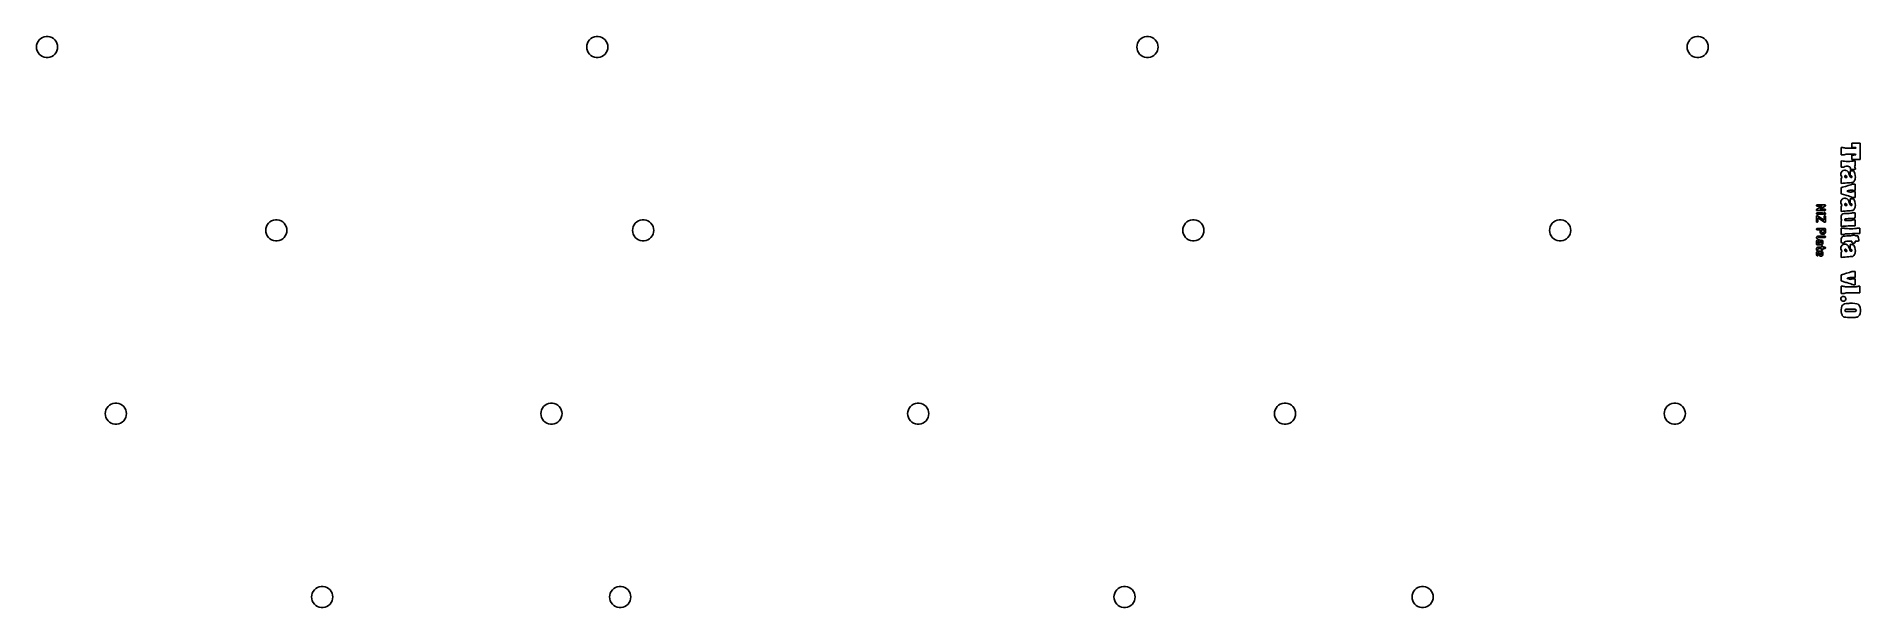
# Model space of a CAD drawing. Extents: x 2.46 to 9.92, y -4.54 to -2.21.
import ezdxf

# ---------------------------------------------------------------- set-up
doc = ezdxf.new("R2010")
doc.units = 0
doc.header["$MEASUREMENT"] = 0
doc.layers.add('BLACK', color=7, linetype='CONTINUOUS')

msp = doc.modelspace()

# ---------------------------------------------------------------- linework, layer by layer
at = {"layer": 'BLACK', "linetype": 'CONTINUOUS'}
for p, q in [((2.45743, -2.24204), (2.45962, -2.23436)), ((2.45962, -2.23436), (2.46318, -2.2272)), ((2.46318, -2.2272), (2.468, -2.22082)), ((2.468, -2.22082), (2.4739, -2.21544)), ((2.4739, -2.21544), (2.4807, -2.21123)), ((2.4807, -2.21123), (2.48815, -2.20835)), ((2.48815, -2.20835), (2.496, -2.20688)), ((2.496, -2.20688), (2.504, -2.20688)), ((2.504, -2.20688), (2.51185, -2.20835)), ((2.51185, -2.20835), (2.5193, -2.21123)), ((2.5193, -2.21123), (2.5261, -2.21544)), ((2.5261, -2.21544), (2.532, -2.22082)), ((2.532, -2.22082), (2.53682, -2.2272)), ((2.53682, -2.2272), (2.54038, -2.23436)), ((2.54038, -2.23436), (2.54257, -2.24204)), ((4.70743, -2.24204), (4.70962, -2.23436)), ((4.70962, -2.23436), (4.71318, -2.2272)), ((4.71318, -2.2272), (4.718, -2.22082)), ((4.718, -2.22082), (4.7239, -2.21544)), ((4.7239, -2.21544), (4.7307, -2.21123)), ((4.7307, -2.21123), (4.73815, -2.20835)), ((4.73815, -2.20835), (4.746, -2.20688)), ((4.746, -2.20688), (4.754, -2.20688)), ((4.754, -2.20688), (4.76185, -2.20835)), ((4.76185, -2.20835), (4.7693, -2.21123)), ((4.7693, -2.21123), (4.7761, -2.21544)), ((4.7761, -2.21544), (4.782, -2.22082)), ((4.782, -2.22082), (4.78682, -2.2272)), ((4.78682, -2.2272), (4.79038, -2.23436)), ((4.79038, -2.23436), (4.79257, -2.24204)), ((6.95743, -2.24204), (6.95962, -2.23436)), ((6.95962, -2.23436), (6.96318, -2.2272)), ((6.96318, -2.2272), (6.968, -2.22082)), ((6.968, -2.22082), (6.9739, -2.21544)), ((6.9739, -2.21544), (6.9807, -2.21123)), ((6.9807, -2.21123), (6.98815, -2.20835)), ((6.98815, -2.20835), (6.996, -2.20688)), ((6.996, -2.20688), (7.004, -2.20688)), ((7.004, -2.20688), (7.01185, -2.20835)), ((7.01185, -2.20835), (7.0193, -2.21123)), ((7.0193, -2.21123), (7.0261, -2.21544)), ((7.0261, -2.21544), (7.032, -2.22082)), ((7.032, -2.22082), (7.03682, -2.2272)), ((7.03682, -2.2272), (7.04038, -2.23436)), ((7.04038, -2.23436), (7.04257, -2.24204)), ((9.20743, -2.24204), (9.20962, -2.23436)), ((9.20962, -2.23436), (9.21318, -2.2272)), ((9.21318, -2.2272), (9.218, -2.22082)), ((9.218, -2.22082), (9.2239, -2.21544)), ((9.2239, -2.21544), (9.2307, -2.21123)), ((9.2307, -2.21123), (9.23815, -2.20835)), ((9.23815, -2.20835), (9.246, -2.20688)), ((9.246, -2.20688), (9.254, -2.20688)), ((9.254, -2.20688), (9.26185, -2.20835)), ((9.26185, -2.20835), (9.2693, -2.21123)), ((9.2693, -2.21123), (9.2761, -2.21544)), ((9.2761, -2.21544), (9.282, -2.22082)), ((9.282, -2.22082), (9.28682, -2.2272)), ((9.28682, -2.2272), (9.29038, -2.23436)), ((9.29038, -2.23436), (9.29257, -2.24204)), ((2.45669, -2.25), (2.45743, -2.24204)), ((2.45743, -2.25796), (2.45669, -2.25)), ((2.45962, -2.26564), (2.45743, -2.25796)), ((2.46318, -2.2728), (2.45962, -2.26564)), ((2.468, -2.27918), (2.46318, -2.2728)), ((2.4739, -2.28456), (2.468, -2.27918)), ((2.4807, -2.28877), (2.4739, -2.28456)), ((2.48815, -2.29165), (2.4807, -2.28877)), ((2.496, -2.29312), (2.48815, -2.29165)), ((2.504, -2.29312), (2.496, -2.29312)), ((2.51185, -2.29165), (2.504, -2.29312)), ((2.5193, -2.28877), (2.51185, -2.29165)), ((2.5261, -2.28456), (2.5193, -2.28877)), ((2.532, -2.27918), (2.5261, -2.28456)), ((2.53682, -2.2728), (2.532, -2.27918)), ((2.54038, -2.26564), (2.53682, -2.2728)), ((2.54257, -2.25796), (2.54038, -2.26564)), ((2.54257, -2.24204), (2.54331, -2.25)), ((2.54331, -2.25), (2.54257, -2.25796)), ((4.70669, -2.25), (4.70743, -2.24204)), ((4.70743, -2.25796), (4.70669, -2.25)), ((4.70962, -2.26564), (4.70743, -2.25796)), ((4.71318, -2.2728), (4.70962, -2.26564)), ((4.718, -2.27918), (4.71318, -2.2728)), ((4.7239, -2.28456), (4.718, -2.27918)), ((4.7307, -2.28877), (4.7239, -2.28456)), ((4.73815, -2.29165), (4.7307, -2.28877)), ((4.746, -2.29312), (4.73815, -2.29165)), ((4.754, -2.29312), (4.746, -2.29312)), ((4.76185, -2.29165), (4.754, -2.29312)), ((4.7693, -2.28877), (4.76185, -2.29165)), ((4.7761, -2.28456), (4.7693, -2.28877)), ((4.782, -2.27918), (4.7761, -2.28456)), ((4.78682, -2.2728), (4.782, -2.27918)), ((4.79038, -2.26564), (4.78682, -2.2728)), ((4.79257, -2.25796), (4.79038, -2.26564)), ((4.79257, -2.24204), (4.79331, -2.25)), ((4.79331, -2.25), (4.79257, -2.25796)), ((6.95669, -2.25), (6.95743, -2.24204)), ((6.95743, -2.25796), (6.95669, -2.25)), ((6.95962, -2.26564), (6.95743, -2.25796)), ((6.96318, -2.2728), (6.95962, -2.26564)), ((6.968, -2.27918), (6.96318, -2.2728)), ((6.9739, -2.28456), (6.968, -2.27918)), ((6.9807, -2.28877), (6.9739, -2.28456)), ((6.98815, -2.29165), (6.9807, -2.28877)), ((6.996, -2.29312), (6.98815, -2.29165)), ((7.004, -2.29312), (6.996, -2.29312)), ((7.01185, -2.29165), (7.004, -2.29312)), ((7.0193, -2.28877), (7.01185, -2.29165)), ((7.0261, -2.28456), (7.0193, -2.28877)), ((7.032, -2.27918), (7.0261, -2.28456)), ((7.03682, -2.2728), (7.032, -2.27918)), ((7.04038, -2.26564), (7.03682, -2.2728)), ((7.04257, -2.25796), (7.04038, -2.26564)), ((7.04257, -2.24204), (7.04331, -2.25)), ((7.04331, -2.25), (7.04257, -2.25796)), ((9.20669, -2.25), (9.20743, -2.24204)), ((9.20743, -2.25796), (9.20669, -2.25)), ((9.20962, -2.26564), (9.20743, -2.25796)), ((9.21318, -2.2728), (9.20962, -2.26564)), ((9.218, -2.27918), (9.21318, -2.2728)), ((9.2239, -2.28456), (9.218, -2.27918)), ((9.2307, -2.28877), (9.2239, -2.28456)), ((9.23815, -2.29165), (9.2307, -2.28877)), ((9.246, -2.29312), (9.23815, -2.29165)), ((9.254, -2.29312), (9.246, -2.29312)), ((9.26185, -2.29165), (9.254, -2.29312)), ((9.2693, -2.28877), (9.26185, -2.29165)), ((9.2761, -2.28456), (9.2693, -2.28877)), ((9.282, -2.27918), (9.2761, -2.28456)), ((9.28682, -2.2728), (9.282, -2.27918)), ((9.29038, -2.26564), (9.28682, -2.2728)), ((9.29257, -2.25796), (9.29038, -2.26564)), ((9.29257, -2.24204), (9.29331, -2.25)), ((9.29331, -2.25), (9.29257, -2.25796)), ((9.83638, -2.67643), (9.83638, -2.66178)), ((9.83638, -2.66178), (9.84363, -2.66178)), ((9.83638, -2.69108), (9.83638, -2.67643)), ((9.84363, -2.66178), (9.8478, -2.66201)), ((9.8478, -2.66201), (9.85079, -2.66259)), ((9.85079, -2.66259), (9.8517, -2.66312)), ((9.8517, -2.66312), (9.85331, -2.66361)), ((9.85331, -2.66361), (9.85729, -2.66401)), ((9.85729, -2.66401), (9.86331, -2.66429)), ((9.86331, -2.66429), (9.87109, -2.66443)), ((9.87109, -2.66443), (9.87508, -2.66445)), ((9.87508, -2.66445), (9.88345, -2.66442)), ((9.88033, -2.6518), (9.88033, -2.64314)), ((9.88033, -2.64314), (9.89764, -2.64314)), ((9.88033, -2.66045), (9.88033, -2.6518)), ((9.88898, -2.66045), (9.88033, -2.66045)), ((9.88345, -2.66442), (9.88951, -2.6643)), ((9.89095, -2.66047), (9.88898, -2.66045)), ((9.88951, -2.6643), (9.89361, -2.66408)), ((9.89499, -2.66071), (9.89095, -2.66047)), ((9.89361, -2.66408), (9.89609, -2.66371)), ((9.89706, -2.66133), (9.89499, -2.66071)), ((9.89609, -2.66371), (9.89732, -2.66317)), ((9.89764, -2.66245), (9.89706, -2.66133)), ((9.89732, -2.66317), (9.89764, -2.66245)), ((9.89764, -2.64314), (9.91495, -2.64314)), ((9.91495, -2.64314), (9.91495, -2.67643)), ((9.91495, -2.67643), (9.91495, -2.70972)), ((9.84363, -2.69108), (9.83638, -2.69108)), ((9.83638, -2.72891), (9.83638, -2.71614)), ((9.83638, -2.71614), (9.84471, -2.71702)), ((9.83638, -2.74168), (9.83638, -2.72891)), ((9.84217, -2.74168), (9.83638, -2.74168)), ((9.837, -2.76342), (9.84041, -2.75853)), ((9.84041, -2.75853), (9.84521, -2.75542)), ((9.84315, -2.74165), (9.84217, -2.74168)), ((9.84806, -2.74093), (9.84315, -2.74165)), ((9.84654, -2.69097), (9.84363, -2.69108)), ((9.84471, -2.71702), (9.85011, -2.71743)), ((9.84521, -2.75542), (9.85077, -2.75412)), ((9.85001, -2.69049), (9.84654, -2.69097)), ((9.85227, -2.73953), (9.84806, -2.74093)), ((9.8517, -2.68975), (9.85001, -2.69049)), ((9.85011, -2.71743), (9.85687, -2.71774)), ((9.85077, -2.75412), (9.85313, -2.75436)), ((9.85178, -2.68965), (9.8517, -2.68975)), ((9.8537, -2.68912), (9.85178, -2.68965)), ((9.85719, -2.73805), (9.85227, -2.73953)), ((9.85313, -2.75436), (9.85645, -2.7547)), ((9.85756, -2.68873), (9.8537, -2.68912)), ((9.85645, -2.7547), (9.8616, -2.75721)), ((9.85687, -2.71774), (9.86371, -2.71789)), ((9.86382, -2.73797), (9.85719, -2.73805)), ((9.86287, -2.68847), (9.85756, -2.68873)), ((9.8616, -2.75721), (9.86513, -2.76098)), ((9.86911, -2.68834), (9.86287, -2.68847)), ((9.86371, -2.71789), (9.86501, -2.71789)), ((9.86687, -2.73836), (9.86382, -2.73797)), ((9.86501, -2.71789), (9.87171, -2.71779)), ((9.87152, -2.73997), (9.86687, -2.73836)), ((9.87576, -2.68834), (9.86911, -2.68834)), ((9.87412, -2.74288), (9.87152, -2.73997)), ((9.87171, -2.71779), (9.8786, -2.71751)), ((9.87367, -2.76622), (9.87367, -2.75632)), ((9.87367, -2.75632), (9.88084, -2.75632)), ((9.87496, -2.74734), (9.87412, -2.74288)), ((9.875, -2.751), (9.87496, -2.74734)), ((9.88499, -2.751), (9.875, -2.751)), ((9.88231, -2.68846), (9.87576, -2.68834)), ((9.8786, -2.71751), (9.88438, -2.71711)), ((9.88033, -2.69254), (9.88854, -2.69214)), ((9.88033, -2.70113), (9.88033, -2.69254)), ((9.88033, -2.70972), (9.88033, -2.70113)), ((9.89764, -2.70972), (9.88033, -2.70972)), ((9.88084, -2.75632), (9.88506, -2.75644)), ((9.88826, -2.68869), (9.88231, -2.68846)), ((9.88438, -2.71711), (9.88532, -2.71702)), ((9.88787, -2.75099), (9.88499, -2.751)), ((9.88506, -2.75644), (9.88748, -2.75706)), ((9.88532, -2.71702), (9.89364, -2.71614)), ((9.88748, -2.75706), (9.889, -2.75862)), ((9.89182, -2.75085), (9.88787, -2.75099)), ((9.89308, -2.68905), (9.88826, -2.68869)), ((9.88854, -2.69214), (9.89356, -2.69164)), ((9.889, -2.75862), (9.89014, -2.7608)), ((9.89206, -2.73799), (9.89137, -2.73911)), ((9.89137, -2.73911), (9.89265, -2.74161)), ((9.89394, -2.75042), (9.89182, -2.75085)), ((9.89283, -2.73685), (9.89206, -2.73799)), ((9.89265, -2.74161), (9.89273, -2.74172)), ((9.89273, -2.74172), (9.89441, -2.74515)), ((9.89344, -2.7331), (9.89283, -2.73685)), ((9.89627, -2.68951), (9.89308, -2.68905)), ((9.89364, -2.7268), (9.89344, -2.7331)), ((9.89356, -2.69164), (9.8966, -2.69075)), ((9.89364, -2.71614), (9.89364, -2.7268)), ((9.89481, -2.74951), (9.89394, -2.75042)), ((9.89441, -2.74515), (9.89497, -2.74797)), ((9.89497, -2.74797), (9.89481, -2.74951)), ((9.89731, -2.69008), (9.89627, -2.68951)), ((9.8966, -2.69075), (9.89731, -2.69008)), ((9.91495, -2.70972), (9.89764, -2.70972)), ((9.83549, -2.76807), (9.837, -2.76342)), ((9.8355, -2.77362), (9.83549, -2.76807)), ((9.83772, -2.77963), (9.8355, -2.77362)), ((9.83638, -2.79706), (9.83647, -2.79137)), ((9.83638, -2.8085), (9.83638, -2.79706)), ((9.84404, -2.80766), (9.83638, -2.8085)), ((9.83638, -2.83802), (9.83649, -2.83259)), ((9.83647, -2.79137), (9.83677, -2.78787)), ((9.83649, -2.83259), (9.83676, -2.82825)), ((9.83676, -2.82825), (9.83715, -2.82565)), ((9.83677, -2.78787), (9.83738, -2.78611)), ((9.83715, -2.82565), (9.83738, -2.82518)), ((9.83738, -2.78611), (9.83837, -2.78562)), ((9.83738, -2.82518), (9.83895, -2.82464)), ((9.83782, -2.77982), (9.83772, -2.77963)), ((9.83955, -2.78328), (9.83782, -2.77982)), ((9.83837, -2.78562), (9.83838, -2.78562)), ((9.83838, -2.78562), (9.83977, -2.78556)), ((9.83895, -2.82464), (9.84261, -2.82352)), ((9.84018, -2.78499), (9.83955, -2.78328)), ((9.83977, -2.78556), (9.84018, -2.78499)), ((9.84261, -2.82352), (9.84791, -2.82196)), ((9.84751, -2.80733), (9.84404, -2.80766)), ((9.8535, -2.80683), (9.84751, -2.80733)), ((9.84791, -2.82196), (9.85439, -2.82008)), ((9.85313, -2.77541), (9.85125, -2.77736)), ((9.85125, -2.77736), (9.85141, -2.78089)), ((9.85141, -2.78089), (9.85184, -2.78218)), ((9.85184, -2.78218), (9.85376, -2.78381)), ((9.85525, -2.77541), (9.85313, -2.77541)), ((9.86052, -2.8063), (9.8535, -2.80683)), ((9.85376, -2.78381), (9.85659, -2.78429)), ((9.85439, -2.82008), (9.85836, -2.81895)), ((9.85776, -2.77744), (9.85525, -2.77541)), ((9.85659, -2.78429), (9.85929, -2.78403)), ((9.85963, -2.78129), (9.85776, -2.77744)), ((9.85836, -2.81895), (9.86531, -2.81692)), ((9.85929, -2.78403), (9.85998, -2.78285)), ((9.85998, -2.78285), (9.85963, -2.78129)), ((9.86768, -2.80582), (9.86052, -2.8063)), ((9.86513, -2.76098), (9.86659, -2.76386)), ((9.86531, -2.81692), (9.87138, -2.81505)), ((9.86659, -2.76386), (9.86841, -2.76836)), ((9.87388, -2.80536), (9.86768, -2.80582)), ((9.86841, -2.76836), (9.87022, -2.77355)), ((9.87022, -2.77355), (9.87035, -2.77394)), ((9.87035, -2.77394), (9.87198, -2.77886)), ((9.87138, -2.81505), (9.87609, -2.81351)), ((9.87198, -2.77886), (9.87326, -2.78176)), ((9.87326, -2.78176), (9.87456, -2.78316)), ((9.87368, -2.76991), (9.87367, -2.76622)), ((9.87385, -2.77349), (9.87368, -2.76991)), ((9.87437, -2.7754), (9.87385, -2.77349)), ((9.87956, -2.8048), (9.87388, -2.80536)), ((9.87546, -2.77622), (9.87437, -2.7754)), ((9.87456, -2.78316), (9.87625, -2.7836)), ((9.87733, -2.77654), (9.87546, -2.77622)), ((9.87609, -2.81351), (9.87897, -2.81243)), ((9.87625, -2.7836), (9.87721, -2.78362)), ((9.87721, -2.78362), (9.87996, -2.78322)), ((9.87814, -2.77666), (9.87733, -2.77654)), ((9.88041, -2.77773), (9.87814, -2.77666)), ((9.87897, -2.81243), (9.87959, -2.81209)), ((9.88382, -2.80422), (9.87956, -2.8048)), ((9.87959, -2.81209), (9.88159, -2.8114)), ((9.87996, -2.78322), (9.88093, -2.78152)), ((9.88099, -2.78029), (9.88041, -2.77773)), ((9.88093, -2.78152), (9.88099, -2.78029)), ((9.88159, -2.8114), (9.8852, -2.81098)), ((9.88604, -2.80371), (9.88382, -2.80422)), ((9.8852, -2.81098), (9.88725, -2.81092)), ((9.88626, -2.8036), (9.88604, -2.80371)), ((9.88884, -2.80106), (9.88626, -2.8036)), ((9.88725, -2.81092), (9.89364, -2.81092)), ((9.89133, -2.79672), (9.88884, -2.80106)), ((9.89014, -2.7608), (9.8927, -2.76794)), ((9.89335, -2.79136), (9.89133, -2.79672)), ((9.8927, -2.76794), (9.8943, -2.77598)), ((9.89454, -2.78575), (9.89335, -2.79136)), ((9.89364, -2.81092), (9.89364, -2.82376)), ((9.89364, -2.82376), (9.89364, -2.8366)), ((9.8943, -2.77598), (9.8947, -2.78359)), ((9.8947, -2.78359), (9.89454, -2.78575)), ((9.73552, -2.8978), (9.73653, -2.89605)), ((9.73587, -2.89979), (9.73552, -2.8978)), ((9.73742, -2.90109), (9.73587, -2.89979)), ((9.73653, -2.89605), (9.73843, -2.89536)), ((9.73696, -2.91375), (9.75881, -2.90127)), ((9.73843, -2.90127), (9.73742, -2.90109)), ((9.73843, -2.89536), (9.76993, -2.89536)), ((9.75881, -2.90127), (9.73843, -2.90127)), ((9.77139, -2.90088), (9.74955, -2.91336)), ((9.76993, -2.89536), (9.77093, -2.89554)), ((9.77093, -2.89554), (9.77114, -2.89571)), ((9.77114, -2.89571), (9.77141, -2.89576)), ((9.77157, -2.90067), (9.77139, -2.90088)), ((9.77141, -2.89576), (9.7719, -2.89635)), ((9.77182, -2.90057), (9.77157, -2.90067)), ((9.7722, -2.89992), (9.77182, -2.90057)), ((9.7719, -2.89635), (9.77248, -2.89684)), ((9.7727, -2.89933), (9.7722, -2.89992)), ((9.77248, -2.89684), (9.77253, -2.89711)), ((9.77253, -2.89711), (9.7727, -2.89732)), ((9.7727, -2.89732), (9.7727, -2.89808)), ((9.7727, -2.89808), (9.77283, -2.89883)), ((9.77283, -2.89883), (9.7727, -2.89906)), ((9.7727, -2.89906), (9.7727, -2.89933)), ((9.83549, -2.88258), (9.837, -2.87793)), ((9.8355, -2.88814), (9.83549, -2.88258)), ((9.83772, -2.89414), (9.8355, -2.88814)), ((9.83638, -2.85031), (9.83638, -2.83802)), ((9.85603, -2.85605), (9.83638, -2.85031)), ((9.83638, -2.91157), (9.83647, -2.90588)), ((9.83647, -2.90588), (9.83677, -2.90238)), ((9.83677, -2.90238), (9.83738, -2.90062)), ((9.837, -2.87793), (9.84041, -2.87305)), ((9.83738, -2.90062), (9.83837, -2.90013)), ((9.83782, -2.89434), (9.83772, -2.89414)), ((9.83955, -2.89779), (9.83782, -2.89434)), ((9.83837, -2.90013), (9.83838, -2.90013)), ((9.83838, -2.90013), (9.83977, -2.90008)), ((9.84018, -2.8995), (9.83955, -2.89779)), ((9.83977, -2.90008), (9.84018, -2.8995)), ((9.84041, -2.87305), (9.84521, -2.86993)), ((9.84521, -2.86993), (9.85077, -2.86863)), ((9.85077, -2.86863), (9.85313, -2.86888)), ((9.85313, -2.88992), (9.85125, -2.89188)), ((9.85125, -2.89188), (9.85141, -2.89541)), ((9.85141, -2.89541), (9.85184, -2.8967)), ((9.85184, -2.8967), (9.85376, -2.89833)), ((9.85313, -2.86888), (9.85645, -2.86922)), ((9.85525, -2.88992), (9.85313, -2.88992)), ((9.85376, -2.89833), (9.85659, -2.8988)), ((9.85776, -2.89195), (9.85525, -2.88992)), ((9.85941, -2.85706), (9.85603, -2.85605)), ((9.85645, -2.86922), (9.8616, -2.87173)), ((9.85659, -2.8988), (9.85929, -2.89854)), ((9.85963, -2.89581), (9.85776, -2.89195)), ((9.85929, -2.89854), (9.85998, -2.89736)), ((9.8662, -2.85916), (9.85941, -2.85706)), ((9.85998, -2.89736), (9.85963, -2.89581)), ((9.86222, -2.83825), (9.86126, -2.83889)), ((9.86126, -2.83889), (9.86187, -2.83968)), ((9.8616, -2.87173), (9.86513, -2.8755)), ((9.86187, -2.83968), (9.86452, -2.84085)), ((9.86607, -2.83695), (9.86222, -2.83825)), ((9.86452, -2.84085), (9.86864, -2.84216)), ((9.86513, -2.8755), (9.86659, -2.87838)), ((9.87149, -2.83604), (9.86607, -2.83695)), ((9.87202, -2.86108), (9.8662, -2.85916)), ((9.86659, -2.87838), (9.86841, -2.88288)), ((9.86841, -2.88288), (9.87022, -2.88806)), ((9.86864, -2.84216), (9.86897, -2.84225)), ((9.86897, -2.84225), (9.87412, -2.84349)), ((9.87022, -2.88806), (9.87035, -2.88845)), ((9.87035, -2.88845), (9.87198, -2.89337)), ((9.87773, -2.83562), (9.87149, -2.83604)), ((9.87198, -2.89337), (9.87326, -2.89627)), ((9.87633, -2.86264), (9.87202, -2.86108)), ((9.87326, -2.89627), (9.87456, -2.89767)), ((9.87367, -2.88074), (9.87367, -2.87084)), ((9.87367, -2.87084), (9.88084, -2.87084)), ((9.87368, -2.88442), (9.87367, -2.88074)), ((9.87385, -2.88801), (9.87368, -2.88442)), ((9.87437, -2.88991), (9.87385, -2.88801)), ((9.87412, -2.84349), (9.87733, -2.84381)), ((9.87546, -2.89074), (9.87437, -2.88991)), ((9.87456, -2.89767), (9.87625, -2.89811)), ((9.87733, -2.89106), (9.87546, -2.89074)), ((9.87625, -2.89811), (9.87721, -2.89814)), ((9.87861, -2.86365), (9.87633, -2.86264)), ((9.87721, -2.89814), (9.87996, -2.89773)), ((9.87733, -2.84381), (9.87911, -2.84327)), ((9.87814, -2.89117), (9.87733, -2.89106)), ((9.88403, -2.8358), (9.87773, -2.83562)), ((9.88041, -2.89225), (9.87814, -2.89117)), ((9.87946, -2.86409), (9.87861, -2.86365)), ((9.87911, -2.84327), (9.87932, -2.84309)), ((9.87932, -2.84309), (9.88149, -2.84217)), ((9.88319, -2.8651), (9.87946, -2.86409)), ((9.87996, -2.89773), (9.88093, -2.89604)), ((9.88099, -2.89481), (9.88041, -2.89225)), ((9.88084, -2.87084), (9.88506, -2.87095)), ((9.88093, -2.89604), (9.88099, -2.89481)), ((9.88149, -2.84217), (9.88523, -2.84162)), ((9.8876, -2.86551), (9.88319, -2.8651)), ((9.89364, -2.8366), (9.88403, -2.8358)), ((9.88506, -2.87095), (9.88748, -2.87158)), ((9.88523, -2.84162), (9.88725, -2.84154)), ((9.88725, -2.84154), (9.89364, -2.84154)), ((9.88748, -2.87158), (9.889, -2.87313)), ((9.89364, -2.86551), (9.8876, -2.86551)), ((9.889, -2.87313), (9.89014, -2.87531)), ((9.89014, -2.87531), (9.8927, -2.88245)), ((9.89335, -2.90587), (9.89133, -2.91124)), ((9.8927, -2.88245), (9.8943, -2.89049)), ((9.89454, -2.90027), (9.89335, -2.90587)), ((9.89364, -2.84154), (9.89364, -2.85353)), ((9.89364, -2.85353), (9.89364, -2.86551)), ((9.8943, -2.89049), (9.8947, -2.8981)), ((9.8947, -2.8981), (9.89454, -2.90027)), ((3.39712, -2.98436), (3.40068, -2.9772)), ((3.40068, -2.9772), (3.4055, -2.97082)), ((3.4055, -2.97082), (3.4114, -2.96544)), ((3.4114, -2.96544), (3.4182, -2.96123)), ((3.4182, -2.96123), (3.42565, -2.95835)), ((3.42565, -2.95835), (3.4335, -2.95688)), ((3.4335, -2.95688), (3.4415, -2.95688)), ((3.4415, -2.95688), (3.44935, -2.95835)), ((3.44935, -2.95835), (3.4568, -2.96123)), ((3.4568, -2.96123), (3.4636, -2.96544)), ((3.4636, -2.96544), (3.4695, -2.97082)), ((3.4695, -2.97082), (3.47432, -2.9772)), ((3.47432, -2.9772), (3.47788, -2.98436)), ((4.89712, -2.98436), (4.90068, -2.9772)), ((4.90068, -2.9772), (4.9055, -2.97082)), ((4.9055, -2.97082), (4.9114, -2.96544)), ((4.9114, -2.96544), (4.9182, -2.96123)), ((4.9182, -2.96123), (4.92565, -2.95835)), ((4.92565, -2.95835), (4.9335, -2.95688)), ((4.9335, -2.95688), (4.9415, -2.95688)), ((4.9415, -2.95688), (4.94935, -2.95835)), ((4.94935, -2.95835), (4.9568, -2.96123)), ((4.9568, -2.96123), (4.9636, -2.96544)), ((4.9636, -2.96544), (4.9695, -2.97082)), ((4.9695, -2.97082), (4.97432, -2.9772)), ((4.97432, -2.9772), (4.97788, -2.98436)), ((7.14712, -2.98436), (7.15068, -2.9772)), ((7.15068, -2.9772), (7.1555, -2.97082)), ((7.1555, -2.97082), (7.1614, -2.96544)), ((7.1614, -2.96544), (7.1682, -2.96123)), ((7.1682, -2.96123), (7.17565, -2.95835)), ((7.17565, -2.95835), (7.1835, -2.95688)), ((7.1835, -2.95688), (7.1915, -2.95688)), ((7.1915, -2.95688), (7.19935, -2.95835)), ((7.19935, -2.95835), (7.2068, -2.96123)), ((7.2068, -2.96123), (7.2136, -2.96544)), ((7.2136, -2.96544), (7.2195, -2.97082)), ((7.2195, -2.97082), (7.22432, -2.9772)), ((7.22432, -2.9772), (7.22788, -2.98436)), ((8.64712, -2.98436), (8.65068, -2.9772)), ((8.65068, -2.9772), (8.6555, -2.97082)), ((8.6555, -2.97082), (8.6614, -2.96544)), ((8.6614, -2.96544), (8.6682, -2.96123)), ((8.6682, -2.96123), (8.67565, -2.95835)), ((8.67565, -2.95835), (8.6835, -2.95688)), ((8.6835, -2.95688), (8.6915, -2.95688)), ((8.6915, -2.95688), (8.69935, -2.95835)), ((8.69935, -2.95835), (8.7068, -2.96123)), ((8.7068, -2.96123), (8.7136, -2.96544)), ((8.7136, -2.96544), (8.7195, -2.97082)), ((8.7195, -2.97082), (8.72432, -2.9772)), ((8.72432, -2.9772), (8.72788, -2.98436)), ((9.73548, -2.94312), (9.73553, -2.94301)), ((9.7355, -2.94318), (9.73548, -2.94312)), ((9.73548, -2.94331), (9.7355, -2.94318)), ((9.73548, -2.9643), (9.73548, -2.94331)), ((9.73617, -2.9662), (9.73548, -2.9643)), ((9.73552, -2.9158), (9.73566, -2.91556)), ((9.73565, -2.91655), (9.73552, -2.9158)), ((9.73552, -2.9308), (9.73653, -2.92905)), ((9.73587, -2.93278), (9.73552, -2.9308)), ((9.73553, -2.94301), (9.73565, -2.9423)), ((9.73565, -2.91731), (9.73565, -2.91655)), ((9.73582, -2.91752), (9.73565, -2.91731)), ((9.73565, -2.9423), (9.73605, -2.94183)), ((9.73566, -2.91529), (9.73615, -2.91471)), ((9.73566, -2.91556), (9.73566, -2.91529)), ((9.73587, -2.91779), (9.73582, -2.91752)), ((9.73645, -2.91828), (9.73587, -2.91779)), ((9.73742, -2.93408), (9.73587, -2.93278)), ((9.73605, -2.94183), (9.73629, -2.94127)), ((9.73615, -2.91471), (9.73653, -2.91405)), ((9.73792, -2.96721), (9.73617, -2.9662)), ((9.73629, -2.94127), (9.73668, -2.94108)), ((9.73694, -2.91886), (9.73645, -2.91828)), ((9.73653, -2.91405), (9.73679, -2.91396)), ((9.73653, -2.92905), (9.73843, -2.92836)), ((9.73668, -2.94108), (9.73695, -2.94075)), ((9.73679, -2.91396), (9.73696, -2.91375)), ((9.73721, -2.91891), (9.73694, -2.91886)), ((9.73695, -2.94075), (9.73756, -2.94064)), ((9.73742, -2.91909), (9.73721, -2.91891)), ((9.73843, -2.91926), (9.73742, -2.91909)), ((9.73843, -2.93426), (9.73742, -2.93408)), ((9.73756, -2.94064), (9.7381, -2.94037)), ((9.73991, -2.96686), (9.73792, -2.96721)), ((9.7381, -2.94037), (9.73852, -2.94047)), ((9.76993, -2.91926), (9.73843, -2.91926)), ((9.73843, -2.92836), (9.75943, -2.92836)), ((9.75943, -2.93426), (9.73843, -2.93426)), ((9.73852, -2.94047), (9.73894, -2.9404)), ((9.73894, -2.9404), (9.73947, -2.94071)), ((9.73947, -2.94071), (9.74007, -2.94085)), ((9.7412, -2.96531), (9.73991, -2.96686)), ((9.74007, -2.94085), (9.76697, -2.95879)), ((9.74138, -2.9643), (9.7412, -2.96531)), ((9.76829, -2.96676), (9.74138, -2.94882)), ((9.74138, -2.94882), (9.74138, -2.9643)), ((9.74955, -2.91336), (9.76993, -2.91336)), ((9.75943, -2.92836), (9.76044, -2.92853)), ((9.76132, -2.93357), (9.75943, -2.93426)), ((9.76044, -2.92853), (9.76198, -2.92983)), ((9.76233, -2.93182), (9.76132, -2.93357)), ((9.76198, -2.92983), (9.76233, -2.93182)), ((9.76398, -2.93105), (9.76404, -2.93093)), ((9.76418, -2.93179), (9.76398, -2.93105)), ((9.76402, -2.9308), (9.76408, -2.93068)), ((9.76404, -2.93093), (9.76402, -2.9308)), ((9.76407, -2.93054), (9.76451, -2.92992)), ((9.76408, -2.93068), (9.76407, -2.93054)), ((9.76425, -2.93256), (9.76418, -2.93179)), ((9.76435, -2.93271), (9.76425, -2.93256)), ((9.76437, -2.93278), (9.76435, -2.93271)), ((9.76447, -2.93287), (9.76437, -2.93278)), ((9.76447, -2.93288), (9.76447, -2.93287)), ((9.76451, -2.933), (9.76447, -2.93288)), ((9.76451, -2.92992), (9.76484, -2.92922)), ((9.76461, -2.93308), (9.76451, -2.933)), ((9.76484, -2.9334), (9.76461, -2.93308)), ((9.76484, -2.92922), (9.76634, -2.92772)), ((9.76634, -2.9349), (9.76484, -2.9334)), ((9.76634, -2.92772), (9.76666, -2.9275)), ((9.76703, -2.93522), (9.76634, -2.9349)), ((9.76666, -2.9275), (9.76673, -2.92739)), ((9.76673, -2.92739), (9.76686, -2.92736)), ((9.76686, -2.92736), (9.76718, -2.92713)), ((9.76697, -2.94331), (9.76715, -2.9423)), ((9.76697, -2.95879), (9.76697, -2.94331)), ((9.76766, -2.93566), (9.76703, -2.93522)), ((9.76715, -2.9423), (9.76845, -2.94075)), ((9.76718, -2.92713), (9.76794, -2.92707)), ((9.76793, -2.93564), (9.76766, -2.93566)), ((9.76817, -2.93575), (9.76793, -2.93564)), ((9.76794, -2.92707), (9.76868, -2.92687)), ((9.76891, -2.93555), (9.76817, -2.93575)), ((9.76888, -2.96691), (9.76829, -2.96676)), ((9.76845, -2.94075), (9.77044, -2.9404)), ((9.76868, -2.92687), (9.76892, -2.92698)), ((9.76941, -2.96721), (9.76888, -2.96691)), ((9.76967, -2.93548), (9.76891, -2.93555)), ((9.76892, -2.92698), (9.76919, -2.92696)), ((9.76919, -2.92696), (9.76982, -2.9274)), ((9.76983, -2.96714), (9.76941, -2.96721)), ((9.76999, -2.93526), (9.76967, -2.93548)), ((9.76982, -2.9274), (9.77051, -2.92772)), ((9.77025, -2.96724), (9.76983, -2.96714)), ((9.76993, -2.91336), (9.77093, -2.91354)), ((9.77182, -2.91857), (9.76993, -2.91926)), ((9.77012, -2.93523), (9.76999, -2.93526)), ((9.77019, -2.93512), (9.77012, -2.93523)), ((9.77051, -2.9349), (9.77019, -2.93512)), ((9.7708, -2.96697), (9.77025, -2.96724)), ((9.77044, -2.9404), (9.77219, -2.94141)), ((9.77051, -2.92772), (9.77201, -2.92922)), ((9.77201, -2.9334), (9.77051, -2.9349)), ((9.7714, -2.96686), (9.7708, -2.96697)), ((9.77093, -2.91354), (9.77248, -2.91483)), ((9.77168, -2.96653), (9.7714, -2.96686)), ((9.77206, -2.96634), (9.77168, -2.96653)), ((9.77283, -2.91682), (9.77182, -2.91857)), ((9.77201, -2.92922), (9.77224, -2.92954)), ((9.77234, -2.9327), (9.77201, -2.9334)), ((9.77231, -2.96578), (9.77206, -2.96634)), ((9.77219, -2.94141), (9.77288, -2.94331)), ((9.77224, -2.92954), (9.77234, -2.92961)), ((9.7727, -2.96531), (9.77231, -2.96578)), ((9.77234, -2.92961), (9.77238, -2.92974)), ((9.77278, -2.93207), (9.77234, -2.9327)), ((9.77238, -2.92974), (9.77238, -2.92975)), ((9.77238, -2.92975), (9.77248, -2.92983)), ((9.77248, -2.91483), (9.77283, -2.91682)), ((9.77248, -2.92983), (9.7725, -2.92991)), ((9.7725, -2.92991), (9.7726, -2.93006)), ((9.7726, -2.93006), (9.77267, -2.93083)), ((9.77267, -2.93083), (9.77287, -2.93157)), ((9.77283, -2.9646), (9.7727, -2.96531)), ((9.77283, -2.93182), (9.77277, -2.93194)), ((9.77277, -2.93194), (9.77278, -2.93207)), ((9.77287, -2.93157), (9.77281, -2.93169)), ((9.77281, -2.93169), (9.77283, -2.93182)), ((9.77287, -2.96449), (9.77283, -2.9646)), ((9.77288, -2.9643), (9.77285, -2.96444)), ((9.77285, -2.96444), (9.77287, -2.96449)), ((9.77288, -2.94331), (9.77288, -2.9643)), ((9.83638, -2.92302), (9.83638, -2.91157)), ((9.84404, -2.92218), (9.83638, -2.92302)), ((9.83638, -2.97216), (9.83652, -2.96657)), ((9.83638, -2.98427), (9.83638, -2.97216)), ((9.84404, -2.98338), (9.83638, -2.98427)), ((9.83651, -2.9468), (9.8369, -2.94137)), ((9.83677, -2.95233), (9.83651, -2.9468)), ((9.83652, -2.96657), (9.83688, -2.96243)), ((9.83768, -2.95664), (9.83677, -2.95233)), ((9.83688, -2.96243), (9.83743, -2.96026)), ((9.8369, -2.94137), (9.83778, -2.93769)), ((9.83743, -2.96026), (9.83768, -2.96005)), ((9.83831, -2.95899), (9.83768, -2.95664)), ((9.83768, -2.96005), (9.83831, -2.95899)), ((9.83778, -2.93769), (9.83973, -2.93492)), ((9.83973, -2.93492), (9.8432, -2.93292)), ((9.8432, -2.93292), (9.84849, -2.93161)), ((9.84751, -2.92184), (9.84404, -2.92218)), ((9.84547, -2.98324), (9.84404, -2.98338)), ((9.85046, -2.98287), (9.84547, -2.98324)), ((9.8535, -2.92134), (9.84751, -2.92184)), ((9.84849, -2.93161), (9.85588, -2.93092)), ((9.85711, -2.9825), (9.85046, -2.98287)), ((9.85104, -2.95645), (9.85103, -2.95688)), ((9.85103, -2.95688), (9.85113, -2.9583)), ((9.85143, -2.95479), (9.85104, -2.95645)), ((9.85113, -2.9583), (9.85172, -2.95921)), ((9.85266, -2.95361), (9.85143, -2.95479)), ((9.85172, -2.95921), (9.8533, -2.95974)), ((9.85509, -2.95283), (9.85266, -2.95361)), ((9.8533, -2.95974), (9.85633, -2.95998)), ((9.86052, -2.92081), (9.8535, -2.92134)), ((9.85908, -2.95237), (9.85509, -2.95283)), ((9.85588, -2.93092), (9.86356, -2.93076)), ((9.85633, -2.95998), (9.86129, -2.96005)), ((9.86475, -2.98215), (9.85711, -2.9825)), ((9.865, -2.95215), (9.85908, -2.95237)), ((9.86768, -2.92033), (9.86052, -2.92081)), ((9.86129, -2.96005), (9.86493, -2.96005)), ((9.86356, -2.93076), (9.86999, -2.93065)), ((9.87267, -2.98187), (9.86475, -2.98215)), ((9.86493, -2.96005), (9.87094, -2.95993)), ((9.87323, -2.95208), (9.865, -2.95215)), ((9.87388, -2.91987), (9.86768, -2.92033)), ((9.86999, -2.93065), (9.87516, -2.93034)), ((9.87094, -2.95993), (9.87576, -2.9596)), ((9.89364, -2.98123), (9.87267, -2.98187)), ((9.87966, -2.95201), (9.87323, -2.95208)), ((9.87956, -2.91931), (9.87388, -2.91987)), ((9.87516, -2.93034), (9.87855, -2.92988)), ((9.87576, -2.9596), (9.87884, -2.95911)), ((9.87855, -2.92988), (9.87966, -2.92943)), ((9.87884, -2.95911), (9.87966, -2.95872)), ((9.88382, -2.91874), (9.87956, -2.91931)), ((9.87966, -2.92943), (9.88137, -2.92865)), ((9.88527, -2.95183), (9.87966, -2.95201)), ((9.87966, -2.95872), (9.88137, -2.95795)), ((9.88137, -2.92865), (9.88479, -2.92817)), ((9.88137, -2.95795), (9.88479, -2.95747)), ((9.88604, -2.91822), (9.88382, -2.91874)), ((9.88479, -2.92817), (9.88706, -2.9281)), ((9.88479, -2.95747), (9.88706, -2.95739)), ((9.88943, -2.95157), (9.88527, -2.95183)), ((9.88626, -2.91811), (9.88604, -2.91822)), ((9.88884, -2.91557), (9.88626, -2.91811)), ((9.88706, -2.9281), (9.89364, -2.9281)), ((9.88706, -2.95739), (9.89364, -2.95739)), ((9.89133, -2.91124), (9.88884, -2.91557)), ((9.89154, -2.95126), (9.88943, -2.95157)), ((9.89248, -2.95051), (9.89154, -2.95126)), ((9.89319, -2.94858), (9.89248, -2.95051)), ((9.89354, -2.945), (9.89319, -2.94858)), ((9.89364, -2.93927), (9.89354, -2.945)), ((9.89364, -2.9281), (9.89364, -2.93927)), ((9.89364, -2.95739), (9.89364, -2.96931)), ((9.89364, -2.96931), (9.89364, -2.98123)), ((3.39419, -3), (3.39493, -2.99204)), ((3.39493, -3.00796), (3.39419, -3)), ((3.39493, -2.99204), (3.39712, -2.98436)), ((3.39712, -3.01564), (3.39493, -3.00796)), ((3.40068, -3.0228), (3.39712, -3.01564)), ((3.4055, -3.02918), (3.40068, -3.0228)), ((3.4114, -3.03456), (3.4055, -3.02918)), ((3.4182, -3.03877), (3.4114, -3.03456)), ((3.42565, -3.04165), (3.4182, -3.03877)), ((3.4335, -3.04312), (3.42565, -3.04165)), ((3.4415, -3.04312), (3.4335, -3.04312)), ((3.44935, -3.04165), (3.4415, -3.04312)), ((3.4568, -3.03877), (3.44935, -3.04165)), ((3.4636, -3.03456), (3.4568, -3.03877)), ((3.4695, -3.02918), (3.4636, -3.03456)), ((3.47432, -3.0228), (3.4695, -3.02918)), ((3.47788, -3.01564), (3.47432, -3.0228)), ((3.47788, -2.98436), (3.48007, -2.99204)), ((3.48007, -3.00796), (3.47788, -3.01564)), ((3.48007, -2.99204), (3.48081, -3)), ((3.48081, -3), (3.48007, -3.00796)), ((4.89419, -3), (4.89493, -2.99204)), ((4.89493, -3.00796), (4.89419, -3)), ((4.89493, -2.99204), (4.89712, -2.98436)), ((4.89712, -3.01564), (4.89493, -3.00796)), ((4.90068, -3.0228), (4.89712, -3.01564)), ((4.9055, -3.02918), (4.90068, -3.0228)), ((4.9114, -3.03456), (4.9055, -3.02918)), ((4.9182, -3.03877), (4.9114, -3.03456)), ((4.92565, -3.04165), (4.9182, -3.03877)), ((4.9335, -3.04312), (4.92565, -3.04165)), ((4.9415, -3.04312), (4.9335, -3.04312)), ((4.94935, -3.04165), (4.9415, -3.04312)), ((4.9568, -3.03877), (4.94935, -3.04165)), ((4.9636, -3.03456), (4.9568, -3.03877)), ((4.9695, -3.02918), (4.9636, -3.03456)), ((4.97432, -3.0228), (4.9695, -3.02918)), ((4.97788, -3.01564), (4.97432, -3.0228)), ((4.97788, -2.98436), (4.98007, -2.99204)), ((4.98007, -3.00796), (4.97788, -3.01564)), ((4.98007, -2.99204), (4.98081, -3)), ((4.98081, -3), (4.98007, -3.00796)), ((7.14419, -3), (7.14493, -2.99204)), ((7.14493, -3.00796), (7.14419, -3)), ((7.14493, -2.99204), (7.14712, -2.98436)), ((7.14712, -3.01564), (7.14493, -3.00796)), ((7.15068, -3.0228), (7.14712, -3.01564)), ((7.1555, -3.02918), (7.15068, -3.0228)), ((7.1614, -3.03456), (7.1555, -3.02918)), ((7.1682, -3.03877), (7.1614, -3.03456)), ((7.17565, -3.04165), (7.1682, -3.03877)), ((7.1835, -3.04312), (7.17565, -3.04165)), ((7.1915, -3.04312), (7.1835, -3.04312)), ((7.19935, -3.04165), (7.1915, -3.04312)), ((7.2068, -3.03877), (7.19935, -3.04165)), ((7.2136, -3.03456), (7.2068, -3.03877)), ((7.2195, -3.02918), (7.2136, -3.03456)), ((7.22432, -3.0228), (7.2195, -3.02918)), ((7.22788, -3.01564), (7.22432, -3.0228)), ((7.22788, -2.98436), (7.23007, -2.99204)), ((7.23007, -3.00796), (7.22788, -3.01564)), ((7.23007, -2.99204), (7.23081, -3)), ((7.23081, -3), (7.23007, -3.00796)), ((8.64419, -3), (8.64493, -2.99204)), ((8.64493, -3.00796), (8.64419, -3)), ((8.64493, -2.99204), (8.64712, -2.98436)), ((8.64712, -3.01564), (8.64493, -3.00796)), ((8.65068, -3.0228), (8.64712, -3.01564)), ((8.6555, -3.02918), (8.65068, -3.0228)), ((8.6614, -3.03456), (8.6555, -3.02918)), ((8.6682, -3.03877), (8.6614, -3.03456)), ((8.67565, -3.04165), (8.6682, -3.03877)), ((8.6835, -3.04312), (8.67565, -3.04165)), ((8.6915, -3.04312), (8.6835, -3.04312)), ((8.69935, -3.04165), (8.6915, -3.04312)), ((8.7068, -3.03877), (8.69935, -3.04165)), ((8.7136, -3.03456), (8.7068, -3.03877)), ((8.7195, -3.02918), (8.7136, -3.03456)), ((8.72432, -3.0228), (8.7195, -3.02918)), ((8.72788, -3.01564), (8.72432, -3.0228)), ((8.72788, -2.98436), (8.73007, -2.99204)), ((8.73007, -3.00796), (8.72788, -3.01564)), ((8.73007, -2.99204), (8.73081, -3)), ((8.73081, -3), (8.73007, -3.00796)), ((9.73548, -3.04619), (9.73565, -3.04518)), ((9.73548, -3.05369), (9.73548, -3.04619)), ((9.73554, -3.05386), (9.73548, -3.05369)), ((9.7355, -3.05403), (9.73554, -3.05386)), ((9.73579, -3.05501), (9.7355, -3.05403)), ((9.73552, -2.99469), (9.73653, -2.99294)), ((9.73587, -2.99668), (9.73552, -2.99469)), ((9.73552, -3.05618), (9.73598, -3.05539)), ((9.73587, -3.05817), (9.73552, -3.05618)), ((9.73556, -3.03188), (9.73579, -3.02988)), ((9.73667, -3.03357), (9.73556, -3.03188)), ((9.73565, -3.04518), (9.73577, -3.04505)), ((9.73577, -3.04505), (9.73579, -3.04487)), ((9.73579, -3.02988), (9.73729, -3.02688)), ((9.73579, -3.04487), (9.73729, -3.04187)), ((9.73598, -3.05539), (9.73579, -3.05501)), ((9.73742, -2.99798), (9.73587, -2.99668)), ((9.73742, -3.05947), (9.73587, -3.05817)), ((9.73653, -2.99294), (9.73843, -2.99225)), ((9.73861, -3.03414), (9.73667, -3.03357)), ((9.73729, -3.02688), (9.7379, -3.02605)), ((9.73729, -3.04187), (9.7379, -3.04105)), ((9.73843, -2.99815), (9.73742, -2.99798)), ((9.7379, -3.02605), (9.7383, -3.02588)), ((9.7379, -3.04105), (9.7383, -3.04087)), ((9.7383, -3.02588), (9.73861, -3.02556)), ((9.7383, -3.04087), (9.73861, -3.04055)), ((9.73843, -2.99225), (9.76993, -2.99225)), ((9.75047, -2.99815), (9.73843, -2.99815)), ((9.73861, -3.02556), (9.74161, -3.02406)), ((9.74046, -3.03334), (9.73861, -3.03414)), ((9.73861, -3.04055), (9.74161, -3.03905)), ((9.74107, -3.03252), (9.74046, -3.03334)), ((9.74213, -3.0304), (9.74107, -3.03252)), ((9.74213, -3.0454), (9.74138, -3.04689)), ((9.74138, -3.04689), (9.74138, -3.053)), ((9.74138, -3.053), (9.74175, -3.05374)), ((9.74161, -3.02406), (9.74259, -3.02376)), ((9.74161, -3.03905), (9.74259, -3.03876)), ((9.74175, -3.05374), (9.74749, -3.05374)), ((9.74363, -3.02965), (9.74213, -3.0304)), ((9.74363, -3.04465), (9.74213, -3.0454)), ((9.74259, -3.02376), (9.74276, -3.0238)), ((9.74259, -3.03876), (9.74276, -3.0388)), ((9.74276, -3.0238), (9.74293, -3.02374)), ((9.74276, -3.0388), (9.74293, -3.03874)), ((9.74293, -3.02374), (9.76993, -3.02374)), ((9.74293, -3.03874), (9.74593, -3.03874)), ((9.76993, -3.02965), (9.74363, -3.02965)), ((9.74523, -3.04465), (9.74363, -3.04465)), ((9.74673, -3.0454), (9.74523, -3.04465)), ((9.74593, -3.03874), (9.74694, -3.03892)), ((9.74747, -3.04689), (9.74673, -3.0454)), ((9.74694, -3.03892), (9.74707, -3.03903)), ((9.74707, -3.03903), (9.74725, -3.03905)), ((9.74725, -3.03905), (9.75025, -3.04055)), ((9.74747, -3.05369), (9.74747, -3.04689)), ((9.74749, -3.05374), (9.74747, -3.05369)), ((9.75025, -3.04055), (9.75107, -3.04116)), ((9.75047, -3.0072), (9.75047, -2.99815)), ((9.75053, -3.00736), (9.75047, -3.0072)), ((9.75049, -3.00754), (9.75053, -3.00736)), ((9.75079, -3.00852), (9.75049, -3.00754)), ((9.75229, -3.01152), (9.75079, -3.00852)), ((9.75107, -3.04116), (9.75125, -3.04157)), ((9.75125, -3.04157), (9.75157, -3.04187)), ((9.75157, -3.04187), (9.75307, -3.04487)), ((9.75233, -3.01156), (9.75229, -3.01152)), ((9.75284, -3.01229), (9.75233, -3.01156)), ((9.75434, -3.01379), (9.75284, -3.01229)), ((9.75307, -3.04487), (9.75336, -3.04586)), ((9.75336, -3.04586), (9.75332, -3.04603)), ((9.75332, -3.04603), (9.75338, -3.04619)), ((9.75338, -3.04619), (9.75338, -3.053)), ((9.75338, -3.053), (9.75375, -3.05374)), ((9.75375, -3.05374), (9.75423, -3.05374)), ((9.75423, -3.05374), (9.75573, -3.05299)), ((9.7544, -3.01381), (9.75434, -3.01379)), ((9.75511, -3.01434), (9.7544, -3.01381)), ((9.75499, -3.04353), (9.75546, -3.04157)), ((9.75529, -3.04452), (9.75499, -3.04353)), ((9.75811, -3.01584), (9.75511, -3.01434)), ((9.75647, -3.04689), (9.75529, -3.04452)), ((9.75546, -3.04157), (9.75708, -3.04036)), ((9.75573, -3.05299), (9.75647, -3.0515)), ((9.75925, -3.05783), (9.75625, -3.05933)), ((9.75638, -2.99815), (9.75638, -3.0065)), ((9.76697, -2.99815), (9.75638, -2.99815)), ((9.75638, -3.0065), (9.75735, -3.00845)), ((9.75647, -3.0515), (9.75647, -3.04689)), ((9.75708, -3.04036), (9.7591, -3.04049)), ((9.75735, -3.00845), (9.75818, -3.00927)), ((9.75828, -3.01586), (9.75811, -3.01584)), ((9.75818, -3.00927), (9.76012, -3.01025)), ((9.75842, -3.01597), (9.75828, -3.01586)), ((9.75943, -3.01615), (9.75842, -3.01597)), ((9.7591, -3.04049), (9.76057, -3.04187)), ((9.75955, -3.05751), (9.75925, -3.05783)), ((9.76393, -3.01615), (9.75943, -3.01615)), ((9.75996, -3.05734), (9.75955, -3.05751)), ((9.76057, -3.05651), (9.75996, -3.05734)), ((9.76012, -3.01025), (9.76323, -3.01025)), ((9.76057, -3.04187), (9.76207, -3.04487)), ((9.76207, -3.05351), (9.76057, -3.05651)), ((9.76207, -3.04487), (9.76236, -3.04586)), ((9.76209, -3.05334), (9.76207, -3.05351)), ((9.7622, -3.0532), (9.76209, -3.05334)), ((9.76238, -3.05219), (9.7622, -3.0532)), ((9.76236, -3.04586), (9.76232, -3.04603)), ((9.76232, -3.04603), (9.76238, -3.04619)), ((9.76238, -3.04619), (9.76238, -3.05219)), ((9.76323, -3.01025), (9.76518, -3.00927)), ((9.76409, -3.01609), (9.76393, -3.01615)), ((9.76426, -3.01613), (9.76409, -3.01609)), ((9.76525, -3.01584), (9.76426, -3.01613)), ((9.76518, -3.00927), (9.766, -3.00845)), ((9.76825, -3.01434), (9.76525, -3.01584)), ((9.766, -3.00845), (9.76697, -3.0065)), ((9.76697, -3.0065), (9.76697, -2.99815)), ((9.76829, -3.01429), (9.76825, -3.01434)), ((9.76901, -3.01379), (9.76829, -3.01429)), ((9.77051, -3.01229), (9.76901, -3.01379)), ((9.76993, -2.99225), (9.77031, -2.99232)), ((9.76993, -3.02374), (9.77093, -3.02392)), ((9.77182, -3.02896), (9.76993, -3.02965)), ((9.77031, -2.99232), (9.77044, -2.99229)), ((9.77044, -2.99229), (9.77055, -2.99236)), ((9.77054, -3.01223), (9.77051, -3.01229)), ((9.77107, -3.01152), (9.77054, -3.01223)), ((9.77055, -2.99236), (9.77093, -2.99243)), ((9.77093, -2.99243), (9.77152, -2.99292)), ((9.77093, -3.02392), (9.77248, -3.02522)), ((9.77257, -3.00852), (9.77107, -3.01152)), ((9.77152, -2.99292), (9.77219, -2.9933)), ((9.77283, -3.02721), (9.77182, -3.02896)), ((9.77219, -2.9933), (9.77228, -2.99355)), ((9.77228, -2.99355), (9.77248, -2.99372)), ((9.77248, -2.99372), (9.77262, -2.99448)), ((9.77248, -3.02522), (9.77283, -3.02721)), ((9.77259, -3.00834), (9.77257, -3.00852)), ((9.7727, -3.00821), (9.77259, -3.00834)), ((9.77262, -2.99448), (9.77288, -2.9952)), ((9.77288, -3.0072), (9.7727, -3.00821)), ((9.77288, -2.9952), (9.77288, -3.0072)), ((9.83638, -3.00399), (9.83638, -2.99068)), ((9.83638, -2.99068), (9.84296, -2.99068)), ((9.83638, -3.01731), (9.83638, -3.00399)), ((9.84278, -3.01731), (9.83638, -3.01731)), ((9.83652, -3.03977), (9.83686, -3.03485)), ((9.83663, -3.04487), (9.83652, -3.03977)), ((9.83722, -3.04893), (9.83663, -3.04487)), ((9.83686, -3.03485), (9.83763, -3.03133)), ((9.83813, -3.05081), (9.83722, -3.04893)), ((9.83763, -3.03133), (9.83764, -3.03129)), ((9.83764, -3.03129), (9.83945, -3.02841)), ((9.84008, -3.05171), (9.83813, -3.05081)), ((9.83945, -3.02841), (9.84169, -3.02597)), ((9.84386, -3.05193), (9.84008, -3.05171)), ((9.84041, -3.0608), (9.84521, -3.05768)), ((9.84169, -3.02597), (9.84322, -3.02486)), ((9.84479, -3.01723), (9.84278, -3.01731)), ((9.84296, -2.99068), (9.84694, -2.99093)), ((9.84322, -3.02486), (9.84524, -3.02408)), ((9.84585, -3.05188), (9.84386, -3.05193)), ((9.84858, -3.01664), (9.84479, -3.01723)), ((9.84521, -3.05768), (9.85077, -3.05638)), ((9.84524, -3.02408), (9.84826, -3.02354)), ((9.8488, -3.05131), (9.84585, -3.05188)), ((9.84694, -2.99093), (9.8497, -2.99156)), ((9.84826, -3.02354), (9.85277, -3.02319)), ((9.85083, -3.01565), (9.84858, -3.01664)), ((9.8497, -3.05001), (9.8488, -3.05131)), ((9.8497, -2.99156), (9.85037, -2.99201)), ((9.84971, -3.04971), (9.8497, -3.05001)), ((9.85092, -3.04711), (9.84971, -3.04971)), ((9.85037, -2.99201), (9.85198, -2.9925)), ((9.85077, -3.05638), (9.85313, -3.05663)), ((9.85134, -3.01534), (9.85083, -3.01565)), ((9.85427, -3.04532), (9.85092, -3.04711)), ((9.85361, -3.0148), (9.85134, -3.01534)), ((9.85198, -2.9925), (9.85597, -2.99289)), ((9.85277, -3.02319), (9.85925, -3.02293)), ((9.85313, -3.05663), (9.85645, -3.05697)), ((9.85771, -3.01436), (9.85361, -3.0148)), ((9.85991, -3.04428), (9.85427, -3.04532)), ((9.85597, -2.99289), (9.86206, -2.99317)), ((9.85645, -3.05697), (9.8616, -3.05948)), ((9.86384, -3.01402), (9.85771, -3.01436)), ((9.85925, -3.02293), (9.86249, -3.02284)), ((9.86797, -3.04394), (9.85991, -3.04428)), ((9.86206, -2.99317), (9.86995, -2.99332)), ((9.86249, -3.02284), (9.86903, -3.02258)), ((9.87222, -3.01375), (9.86384, -3.01402)), ((9.88033, -3.04394), (9.86797, -3.04394)), ((9.86903, -3.02258), (9.8745, -3.02221)), ((9.86995, -2.99332), (9.875, -2.99334)), ((9.88305, -3.01356), (9.87222, -3.01375)), ((9.8745, -3.02221), (9.8784, -3.02177)), ((9.875, -2.99334), (9.88378, -2.99327)), ((9.8784, -3.02177), (9.88024, -3.02129)), ((9.88024, -3.02129), (9.88033, -3.02117)), ((9.88033, -3.02117), (9.88152, -3.02049)), ((9.88033, -3.04794), (9.88033, -3.04394)), ((9.8804, -3.04991), (9.88033, -3.04794)), ((9.88108, -3.05131), (9.8804, -3.04991)), ((9.88304, -3.05184), (9.88108, -3.05131)), ((9.88152, -3.02049), (9.88459, -3.02005)), ((9.88698, -3.05193), (9.88304, -3.05184)), ((9.91362, -3.01314), (9.88305, -3.01356)), ((9.88378, -2.99327), (9.8909, -2.99306)), ((9.88459, -3.02005), (9.88698, -3.01997)), ((9.88698, -3.01997), (9.89078, -3.02021)), ((9.89027, -3.05189), (9.88698, -3.05193)), ((9.8926, -3.05148), (9.89027, -3.05189)), ((9.89078, -3.02021), (9.89319, -3.02083)), ((9.8909, -2.99306), (9.89609, -2.99273)), ((9.8935, -3.0503), (9.8926, -3.05148)), ((9.89319, -3.02083), (9.89364, -3.0213)), ((9.89364, -3.04794), (9.8935, -3.0503)), ((9.89364, -3.0213), (9.89483, -3.02211)), ((9.90163, -3.04394), (9.89364, -3.04394)), ((9.89364, -3.04394), (9.89364, -3.04794)), ((9.89483, -3.02211), (9.89782, -3.02259)), ((9.89609, -2.99273), (9.89905, -2.99229)), ((9.89782, -3.02259), (9.89939, -3.02264)), ((9.89905, -2.99229), (9.89963, -2.99201)), ((9.89939, -3.02264), (9.90514, -3.02264)), ((9.89963, -2.99201), (9.90134, -2.99124)), ((9.90134, -2.99124), (9.90477, -2.99076)), ((9.90527, -3.04383), (9.90163, -3.04394)), ((9.90477, -2.99076), (9.90704, -2.99068)), ((9.90514, -3.02264), (9.9074, -3.03229)), ((9.90842, -3.04347), (9.90527, -3.04383)), ((9.90704, -2.99068), (9.91362, -2.99068)), ((9.9074, -3.03229), (9.90849, -3.03709)), ((9.90964, -3.04294), (9.90842, -3.04347)), ((9.90849, -3.03709), (9.90928, -3.04085)), ((9.90928, -3.04085), (9.90963, -3.04285)), ((9.90963, -3.04285), (9.90964, -3.04294)), ((9.91362, -2.99068), (9.91362, -3.00191)), ((9.91362, -3.00191), (9.91362, -3.01314)), ((9.73548, -3.07619), (9.73565, -3.07518)), ((9.73548, -3.07919), (9.73548, -3.07619)), ((9.73617, -3.08109), (9.73548, -3.07919)), ((9.73548, -3.09269), (9.73565, -3.09168)), ((9.73548, -3.09869), (9.73548, -3.09269)), ((9.73554, -3.09885), (9.73548, -3.09869)), ((9.7355, -3.09903), (9.73554, -3.09885)), ((9.73579, -3.10001), (9.7355, -3.09903)), ((9.73565, -3.07518), (9.73577, -3.07505)), ((9.73565, -3.09168), (9.73577, -3.09154)), ((9.73577, -3.07505), (9.73579, -3.07487)), ((9.73577, -3.09154), (9.73579, -3.09137)), ((9.73579, -3.07487), (9.73729, -3.07187)), ((9.73579, -3.09137), (9.73729, -3.08837)), ((9.73729, -3.10301), (9.73579, -3.10001)), ((9.73792, -3.0821), (9.73617, -3.08109)), ((9.73729, -3.07187), (9.7379, -3.07105)), ((9.73729, -3.08837), (9.7379, -3.08754)), ((9.73875, -3.1044), (9.73729, -3.10301)), ((9.73843, -3.05965), (9.73742, -3.05947)), ((9.7379, -3.07105), (9.7383, -3.07087)), ((9.7379, -3.08754), (9.7383, -3.08737)), ((9.73991, -3.08175), (9.73792, -3.0821)), ((9.7383, -3.07087), (9.73861, -3.07055)), ((9.7383, -3.08737), (9.73861, -3.08705)), ((9.75493, -3.05965), (9.73843, -3.05965)), ((9.73861, -3.07055), (9.74161, -3.06905)), ((9.73861, -3.08705), (9.74161, -3.08555)), ((9.74077, -3.10452), (9.73875, -3.1044)), ((9.7412, -3.0802), (9.73991, -3.08175)), ((9.74239, -3.10331), (9.74077, -3.10452)), ((9.74138, -3.07919), (9.7412, -3.0802)), ((9.74213, -3.07539), (9.74138, -3.07689)), ((9.74138, -3.07689), (9.74138, -3.07919)), ((9.74213, -3.09189), (9.74138, -3.09339)), ((9.74138, -3.09339), (9.74138, -3.09799)), ((9.74138, -3.09799), (9.74257, -3.10037)), ((9.74161, -3.06905), (9.74259, -3.06876)), ((9.74161, -3.08555), (9.74259, -3.08526)), ((9.74363, -3.07464), (9.74213, -3.07539)), ((9.74363, -3.09114), (9.74213, -3.09189)), ((9.74286, -3.10135), (9.74239, -3.10331)), ((9.74257, -3.10037), (9.74286, -3.10135)), ((9.74259, -3.06876), (9.74276, -3.0688)), ((9.74259, -3.08526), (9.74276, -3.0853)), ((9.74276, -3.0688), (9.74293, -3.06874)), ((9.74276, -3.0853), (9.74293, -3.08524)), ((9.74293, -3.06874), (9.75647, -3.06874)), ((9.74293, -3.08524), (9.75493, -3.08524)), ((9.75647, -3.07464), (9.74363, -3.07464)), ((9.74651, -3.09114), (9.74363, -3.09114)), ((9.74903, -3.10377), (9.74651, -3.09114)), ((9.74929, -3.10418), (9.74903, -3.10377)), ((9.74937, -3.10466), (9.74929, -3.10418)), ((9.74979, -3.10502), (9.74937, -3.10466)), ((9.75008, -3.10549), (9.74979, -3.10502)), ((9.75054, -3.10565), (9.75008, -3.10549)), ((9.75092, -3.10596), (9.75054, -3.10565)), ((9.75193, -3.10614), (9.75092, -3.10596)), ((9.75493, -3.10614), (9.75193, -3.10614)), ((9.75253, -3.09114), (9.75434, -3.10018)), ((9.75423, -3.09114), (9.75253, -3.09114)), ((9.75573, -3.09189), (9.75423, -3.09114)), ((9.75434, -3.10018), (9.75573, -3.09949)), ((9.75509, -3.05959), (9.75493, -3.05965)), ((9.75493, -3.08524), (9.75594, -3.08541)), ((9.75509, -3.10608), (9.75493, -3.10614)), ((9.75526, -3.05963), (9.75509, -3.05959)), ((9.75526, -3.10612), (9.75509, -3.10608)), ((9.75625, -3.05933), (9.75526, -3.05963)), ((9.75625, -3.10583), (9.75526, -3.10612)), ((9.75647, -3.09339), (9.75573, -3.09189)), ((9.75573, -3.09949), (9.75647, -3.09799)), ((9.75594, -3.08541), (9.75607, -3.08553)), ((9.75607, -3.08553), (9.75625, -3.08555)), ((9.75625, -3.08555), (9.75925, -3.08705)), ((9.75925, -3.10433), (9.75625, -3.10583)), ((9.75647, -3.06719), (9.75665, -3.06618)), ((9.75647, -3.06874), (9.75647, -3.06719)), ((9.75647, -3.07919), (9.75647, -3.07464)), ((9.75716, -3.08109), (9.75647, -3.07919)), ((9.75647, -3.09799), (9.75647, -3.09339)), ((9.75665, -3.06618), (9.75795, -3.06463)), ((9.75891, -3.0821), (9.75716, -3.08109)), ((9.75795, -3.06463), (9.75994, -3.06428)), ((9.7609, -3.08175), (9.75891, -3.0821)), ((9.75925, -3.08705), (9.76007, -3.08766)), ((9.75955, -3.10401), (9.75925, -3.10433)), ((9.75996, -3.10383), (9.75955, -3.10401)), ((9.75994, -3.06428), (9.76169, -3.06529)), ((9.76057, -3.10301), (9.75996, -3.10383)), ((9.76007, -3.08766), (9.76025, -3.08806)), ((9.76025, -3.08806), (9.76057, -3.08837)), ((9.76057, -3.08837), (9.76207, -3.09137)), ((9.76207, -3.10001), (9.76057, -3.10301)), ((9.7622, -3.0802), (9.7609, -3.08175)), ((9.76169, -3.06529), (9.76238, -3.06719)), ((9.76207, -3.09137), (9.76236, -3.09235)), ((9.76209, -3.09983), (9.76207, -3.10001)), ((9.7622, -3.0997), (9.76209, -3.09983)), ((9.76238, -3.07919), (9.7622, -3.0802)), ((9.76238, -3.09869), (9.7622, -3.0997)), ((9.76236, -3.09235), (9.76232, -3.09252)), ((9.76232, -3.09252), (9.76238, -3.09269)), ((9.76238, -3.06719), (9.76238, -3.06874)), ((9.76238, -3.06874), (9.76993, -3.06874)), ((9.76993, -3.07464), (9.76238, -3.07464)), ((9.76238, -3.07464), (9.76238, -3.07919)), ((9.76238, -3.09269), (9.76238, -3.09869)), ((9.76993, -3.06874), (9.77093, -3.06892)), ((9.77182, -3.07395), (9.76993, -3.07464)), ((9.77093, -3.06892), (9.77248, -3.07021)), ((9.77283, -3.0722), (9.77182, -3.07395)), ((9.77248, -3.07021), (9.77283, -3.0722)), ((9.83549, -3.07033), (9.837, -3.06568)), ((9.8355, -3.07589), (9.83549, -3.07033)), ((9.83772, -3.08189), (9.8355, -3.07589)), ((9.83638, -3.09932), (9.83647, -3.09363)), ((9.83638, -3.11077), (9.83638, -3.09932)), ((9.84404, -3.10993), (9.83638, -3.11077)), ((9.83647, -3.09363), (9.83677, -3.09013)), ((9.83677, -3.09013), (9.83738, -3.08837)), ((9.837, -3.06568), (9.84041, -3.0608)), ((9.83738, -3.08837), (9.83837, -3.08788)), ((9.83782, -3.08209), (9.83772, -3.08189)), ((9.83955, -3.08554), (9.83782, -3.08209)), ((9.83837, -3.08788), (9.83838, -3.08788)), ((9.83838, -3.08788), (9.83977, -3.08783)), ((9.84018, -3.08725), (9.83955, -3.08554)), ((9.83977, -3.08783), (9.84018, -3.08725)), ((9.84751, -3.10959), (9.84404, -3.10993)), ((9.8535, -3.10909), (9.84751, -3.10959)), ((9.85313, -3.07767), (9.85125, -3.07963)), ((9.85125, -3.07963), (9.85141, -3.08316)), ((9.85141, -3.08316), (9.85184, -3.08445)), ((9.85184, -3.08445), (9.85376, -3.08607)), ((9.85525, -3.07767), (9.85313, -3.07767)), ((9.86052, -3.10856), (9.8535, -3.10909)), ((9.85376, -3.08607), (9.85659, -3.08655)), ((9.85776, -3.0797), (9.85525, -3.07767)), ((9.85659, -3.08655), (9.85929, -3.08629)), ((9.85963, -3.08356), (9.85776, -3.0797)), ((9.85929, -3.08629), (9.85998, -3.08511)), ((9.85998, -3.08511), (9.85963, -3.08356)), ((9.86768, -3.10808), (9.86052, -3.10856)), ((9.8616, -3.05948), (9.86513, -3.06325)), ((9.86513, -3.06325), (9.86659, -3.06613)), ((9.86659, -3.06613), (9.86841, -3.07063)), ((9.87388, -3.10762), (9.86768, -3.10808)), ((9.86841, -3.07063), (9.87022, -3.07581)), ((9.87022, -3.07581), (9.87035, -3.0762)), ((9.87035, -3.0762), (9.87198, -3.08112)), ((9.87198, -3.08112), (9.87326, -3.08402)), ((9.87326, -3.08402), (9.87456, -3.08542)), ((9.87367, -3.06849), (9.87367, -3.05859)), ((9.87367, -3.05859), (9.88084, -3.05859)), ((9.87368, -3.07217), (9.87367, -3.06849)), ((9.87385, -3.07576), (9.87368, -3.07217)), ((9.87437, -3.07766), (9.87385, -3.07576)), ((9.87956, -3.10706), (9.87388, -3.10762)), ((9.87546, -3.07848), (9.87437, -3.07766)), ((9.87456, -3.08542), (9.87625, -3.08586)), ((9.87733, -3.07881), (9.87546, -3.07848)), ((9.87625, -3.08586), (9.87721, -3.08589)), ((9.87721, -3.08589), (9.87996, -3.08548)), ((9.87814, -3.07892), (9.87733, -3.07881)), ((9.88041, -3.08), (9.87814, -3.07892)), ((9.88382, -3.10649), (9.87956, -3.10706)), ((9.87996, -3.08548), (9.88093, -3.08379)), ((9.88099, -3.08256), (9.88041, -3.08)), ((9.88084, -3.05859), (9.88506, -3.0587)), ((9.88093, -3.08379), (9.88099, -3.08256)), ((9.88604, -3.10597), (9.88382, -3.10649)), ((9.88506, -3.0587), (9.88748, -3.05933)), ((9.88626, -3.10586), (9.88604, -3.10597)), ((9.88884, -3.10332), (9.88626, -3.10586)), ((9.88748, -3.05933), (9.889, -3.06088)), ((9.89133, -3.09899), (9.88884, -3.10332)), ((9.889, -3.06088), (9.89014, -3.06306)), ((9.89014, -3.06306), (9.8927, -3.0702)), ((9.89335, -3.09362), (9.89133, -3.09899)), ((9.8927, -3.0702), (9.8943, -3.07824)), ((9.89454, -3.08802), (9.89335, -3.09362)), ((9.8943, -3.07824), (9.8947, -3.08585)), ((9.8947, -3.08585), (9.89454, -3.08802)), ((9.83638, -3.19487), (9.83649, -3.18944)), ((9.83638, -3.20717), (9.83638, -3.19487)), ((9.85603, -3.21291), (9.83638, -3.20717)), ((9.83649, -3.18944), (9.83676, -3.18511)), ((9.83676, -3.18511), (9.83715, -3.1825)), ((9.83715, -3.1825), (9.83738, -3.18203)), ((9.83738, -3.18203), (9.83895, -3.1815)), ((9.83895, -3.1815), (9.84261, -3.18038)), ((9.84261, -3.18038), (9.84791, -3.17881)), ((9.84791, -3.17881), (9.85439, -3.17694)), ((9.85439, -3.17694), (9.85836, -3.17581)), ((9.85836, -3.17581), (9.86531, -3.17378)), ((9.86222, -3.19511), (9.86126, -3.19575)), ((9.86126, -3.19575), (9.86187, -3.19654)), ((9.86187, -3.19654), (9.86452, -3.19771)), ((9.86607, -3.19381), (9.86222, -3.19511)), ((9.86452, -3.19771), (9.86864, -3.19902)), ((9.86531, -3.17378), (9.87138, -3.17191)), ((9.87149, -3.1929), (9.86607, -3.19381)), ((9.86864, -3.19902), (9.86897, -3.19911)), ((9.86897, -3.19911), (9.87412, -3.20034)), ((9.87138, -3.17191), (9.87609, -3.17036)), ((9.87773, -3.19248), (9.87149, -3.1929)), ((9.87412, -3.20034), (9.87733, -3.20067)), ((9.87609, -3.17036), (9.87897, -3.16929)), ((9.87733, -3.20067), (9.87911, -3.20013)), ((9.88403, -3.19266), (9.87773, -3.19248)), ((9.87897, -3.16929), (9.87959, -3.16895)), ((9.87911, -3.20013), (9.87932, -3.19995)), ((9.87932, -3.19995), (9.88149, -3.19903)), ((9.87959, -3.16895), (9.88159, -3.16826)), ((9.88149, -3.19903), (9.88523, -3.19848)), ((9.88159, -3.16826), (9.8852, -3.16783)), ((9.89364, -3.19346), (9.88403, -3.19266)), ((9.8852, -3.16783), (9.88725, -3.16778)), ((9.88523, -3.19848), (9.88725, -3.1984)), ((9.88725, -3.16778), (9.89364, -3.16778)), ((9.88725, -3.1984), (9.89364, -3.1984)), ((9.89364, -3.16778), (9.89364, -3.18062)), ((9.89364, -3.18062), (9.89364, -3.19346)), ((9.89364, -3.1984), (9.89364, -3.21039)), ((9.8353, -3.27942), (9.836, -3.27696)), ((9.83554, -3.28168), (9.8353, -3.27942)), ((9.837, -3.28486), (9.83554, -3.28168)), ((9.836, -3.27696), (9.83868, -3.27292)), ((9.83638, -3.24368), (9.83638, -3.22903)), ((9.83638, -3.22903), (9.84363, -3.22903)), ((9.83638, -3.25832), (9.83638, -3.24368)), ((9.84363, -3.25832), (9.83638, -3.25832)), ((9.83868, -3.27292), (9.84265, -3.27061)), ((9.84265, -3.27061), (9.84714, -3.27018)), ((9.84363, -3.22903), (9.8478, -3.22925)), ((9.84654, -3.25821), (9.84363, -3.25832)), ((9.85001, -3.25773), (9.84654, -3.25821)), ((9.84714, -3.27018), (9.8514, -3.27176)), ((9.8478, -3.22925), (9.85079, -3.22984)), ((9.8517, -3.25699), (9.85001, -3.25773)), ((9.85079, -3.22984), (9.8517, -3.23036)), ((9.8514, -3.27176), (9.8536, -3.27381)), ((9.8517, -3.23036), (9.85331, -3.23085)), ((9.85173, -3.25695), (9.8517, -3.25699)), ((9.85351, -3.25651), (9.85173, -3.25695)), ((9.85331, -3.23085), (9.85729, -3.23125)), ((9.85775, -3.25615), (9.85351, -3.25651)), ((9.8536, -3.27381), (9.856, -3.2785)), ((9.856, -3.2785), (9.85576, -3.283)), ((9.85941, -3.21391), (9.85603, -3.21291)), ((9.85729, -3.23125), (9.86335, -3.23152)), ((9.86422, -3.25588), (9.85775, -3.25615)), ((9.8662, -3.21602), (9.85941, -3.21391)), ((9.86335, -3.23152), (9.87118, -3.23167)), ((9.87273, -3.25572), (9.86422, -3.25588)), ((9.87202, -3.21794), (9.8662, -3.21602)), ((9.87118, -3.23167), (9.87567, -3.23169)), ((9.87633, -3.21949), (9.87202, -3.21794)), ((9.88307, -3.25566), (9.87273, -3.25572)), ((9.87567, -3.23169), (9.88428, -3.23162)), ((9.87861, -3.22051), (9.87633, -3.21949)), ((9.87946, -3.22094), (9.87861, -3.22051)), ((9.88319, -3.22196), (9.87946, -3.22094)), ((9.91362, -3.25566), (9.88307, -3.25566)), ((9.8876, -3.22237), (9.88319, -3.22196)), ((9.88428, -3.23162), (9.89126, -3.2314)), ((9.89364, -3.22237), (9.8876, -3.22237)), ((9.89126, -3.2314), (9.89631, -3.23106)), ((9.89364, -3.21039), (9.89364, -3.22237)), ((9.89631, -3.23106), (9.89914, -3.23062)), ((9.89914, -3.23062), (9.89963, -3.23036)), ((9.89963, -3.23036), (9.90134, -3.22959)), ((9.90134, -3.22959), (9.90477, -3.22911)), ((9.90477, -3.22911), (9.90704, -3.22903)), ((9.90704, -3.22903), (9.91362, -3.22903)), ((9.91362, -3.22903), (9.91362, -3.24234)), ((9.91362, -3.24234), (9.91362, -3.25566)), ((9.83686, -3.32492), (9.83762, -3.31763)), ((9.83709, -3.33277), (9.83686, -3.32492)), ((9.83997, -3.28848), (9.837, -3.28486)), ((9.83825, -3.34014), (9.83709, -3.33277)), ((9.83762, -3.31763), (9.83818, -3.31525)), ((9.83818, -3.31525), (9.8401, -3.30983)), ((9.84028, -3.346), (9.83825, -3.34014)), ((9.84415, -3.29028), (9.83997, -3.28848)), ((9.8401, -3.30983), (9.84262, -3.30574)), ((9.84142, -3.34809), (9.84028, -3.346)), ((9.84363, -3.35108), (9.84142, -3.34809)), ((9.84262, -3.30574), (9.84614, -3.30277)), ((9.84639, -3.35326), (9.84363, -3.35108)), ((9.84874, -3.28982), (9.84415, -3.29028)), ((9.84614, -3.30277), (9.85101, -3.30074)), ((9.85015, -3.35475), (9.84639, -3.35326)), ((9.85309, -3.28701), (9.84874, -3.28982)), ((9.85531, -3.35572), (9.85015, -3.35475)), ((9.85101, -3.30074), (9.85762, -3.29947)), ((9.85253, -3.32556), (9.85236, -3.32746)), ((9.85236, -3.32746), (9.85236, -3.32756)), ((9.85236, -3.32756), (9.85294, -3.3307)), ((9.85326, -3.32417), (9.85253, -3.32556)), ((9.85294, -3.3307), (9.85501, -3.33215)), ((9.85576, -3.283), (9.85309, -3.28701)), ((9.8549, -3.32323), (9.85326, -3.32417)), ((9.85779, -3.32266), (9.8549, -3.32323)), ((9.85501, -3.33215), (9.85536, -3.33225)), ((9.86229, -3.3563), (9.85531, -3.35572)), ((9.85536, -3.33225), (9.85774, -3.33249)), ((9.85762, -3.29947), (9.86633, -3.29875)), ((9.85774, -3.33249), (9.8622, -3.33264)), ((9.86229, -3.3224), (9.85779, -3.32266)), ((9.8622, -3.33264), (9.86819, -3.3327)), ((9.86875, -3.32238), (9.86229, -3.3224)), ((9.87151, -3.35663), (9.86229, -3.3563)), ((9.86633, -3.29875), (9.86875, -3.29865)), ((9.86819, -3.3327), (9.87511, -3.33265)), ((9.86875, -3.29865), (9.87101, -3.29856)), ((9.87752, -3.32252), (9.86875, -3.32238)), ((9.87101, -3.29856), (9.88314, -3.29847)), ((9.87511, -3.33265), (9.87752, -3.33261)), ((9.88212, -3.32262), (9.87752, -3.32252)), ((9.87752, -3.33261), (9.88519, -3.33241)), ((9.88848, -3.32284), (9.88212, -3.32262)), ((9.88314, -3.29847), (9.89306, -3.29906)), ((9.88519, -3.33241), (9.89061, -3.33216)), ((9.89343, -3.3565), (9.887, -3.35678)), ((9.89284, -3.32316), (9.88848, -3.32284)), ((9.89061, -3.33216), (9.89422, -3.33179)), ((9.89562, -3.32362), (9.89284, -3.32316)), ((9.89306, -3.29906), (9.90066, -3.30031)), ((9.8983, -3.35587), (9.89343, -3.3565)), ((9.89422, -3.33179), (9.89645, -3.33124)), ((9.89725, -3.3243), (9.89562, -3.32362)), ((9.89645, -3.33124), (9.89771, -3.33045)), ((9.89815, -3.32523), (9.89725, -3.3243)), ((9.89771, -3.33045), (9.89815, -3.32989)), ((9.89891, -3.32703), (9.89815, -3.32523)), ((9.89815, -3.32989), (9.89891, -3.32703)), ((9.90203, -3.35483), (9.8983, -3.35587)), ((9.90066, -3.30031), (9.90582, -3.3022)), ((9.90502, -3.35333), (9.90203, -3.35483)), ((9.90768, -3.3513), (9.90502, -3.35333)), ((9.90582, -3.3022), (9.90732, -3.30326)), ((9.90732, -3.30326), (9.91157, -3.30872)), ((9.91159, -3.34645), (9.90768, -3.3513)), ((9.91157, -3.30872), (9.9144, -3.31573)), ((9.91442, -3.33965), (9.91159, -3.34645)), ((9.9144, -3.31573), (9.91583, -3.32364)), ((9.91584, -3.33183), (9.91442, -3.33965)), ((9.91583, -3.32364), (9.91584, -3.33183)), ((9.87861, -3.35677), (9.87151, -3.35663)), ((9.887, -3.35678), (9.87861, -3.35677)), ((2.74087, -3.73436), (2.74443, -3.7272)), ((2.74443, -3.7272), (2.74925, -3.72082)), ((2.74925, -3.72082), (2.75515, -3.71544)), ((2.75515, -3.71544), (2.76195, -3.71123)), ((2.76195, -3.71123), (2.7694, -3.70835)), ((2.7694, -3.70835), (2.77725, -3.70688)), ((2.77725, -3.70688), (2.78525, -3.70688)), ((2.78525, -3.70688), (2.7931, -3.70835)), ((2.7931, -3.70835), (2.80055, -3.71123)), ((2.80055, -3.71123), (2.80735, -3.71544)), ((2.80735, -3.71544), (2.81325, -3.72082)), ((2.81325, -3.72082), (2.81807, -3.7272)), ((2.81807, -3.7272), (2.82163, -3.73436)), ((4.52212, -3.73436), (4.52568, -3.7272)), ((4.52568, -3.7272), (4.5305, -3.72082)), ((4.5305, -3.72082), (4.5364, -3.71544)), ((4.5364, -3.71544), (4.5432, -3.71123)), ((4.5432, -3.71123), (4.55065, -3.70835)), ((4.55065, -3.70835), (4.5585, -3.70688)), ((4.5585, -3.70688), (4.5665, -3.70688)), ((4.5665, -3.70688), (4.57435, -3.70835)), ((4.57435, -3.70835), (4.5818, -3.71123)), ((4.5818, -3.71123), (4.5886, -3.71544)), ((4.5886, -3.71544), (4.5945, -3.72082)), ((4.5945, -3.72082), (4.59932, -3.7272)), ((4.59932, -3.7272), (4.60288, -3.73436)), ((6.02212, -3.73436), (6.02568, -3.7272)), ((6.02568, -3.7272), (6.0305, -3.72082)), ((6.0305, -3.72082), (6.0364, -3.71544)), ((6.0364, -3.71544), (6.0432, -3.71123)), ((6.0432, -3.71123), (6.05065, -3.70835)), ((6.05065, -3.70835), (6.0585, -3.70688)), ((6.0585, -3.70688), (6.0665, -3.70688)), ((6.0665, -3.70688), (6.07435, -3.70835)), ((6.07435, -3.70835), (6.0818, -3.71123)), ((6.0818, -3.71123), (6.0886, -3.71544)), ((6.0886, -3.71544), (6.0945, -3.72082)), ((6.0945, -3.72082), (6.09932, -3.7272)), ((6.09932, -3.7272), (6.10288, -3.73436)), ((7.52212, -3.73436), (7.52568, -3.7272)), ((7.52568, -3.7272), (7.5305, -3.72082)), ((7.5305, -3.72082), (7.5364, -3.71544)), ((7.5364, -3.71544), (7.5432, -3.71123)), ((7.5432, -3.71123), (7.55065, -3.70835)), ((7.55065, -3.70835), (7.5585, -3.70688)), ((7.5585, -3.70688), (7.5665, -3.70688)), ((7.5665, -3.70688), (7.57435, -3.70835)), ((7.57435, -3.70835), (7.5818, -3.71123)), ((7.5818, -3.71123), (7.5886, -3.71544)), ((7.5886, -3.71544), (7.5945, -3.72082)), ((7.5945, -3.72082), (7.59932, -3.7272)), ((7.59932, -3.7272), (7.60288, -3.73436)), ((9.11587, -3.73436), (9.11943, -3.7272)), ((9.11943, -3.7272), (9.12425, -3.72082)), ((9.12425, -3.72082), (9.13015, -3.71544)), ((9.13015, -3.71544), (9.13695, -3.71123)), ((9.13695, -3.71123), (9.1444, -3.70835)), ((9.1444, -3.70835), (9.15225, -3.70688)), ((9.15225, -3.70688), (9.16025, -3.70688)), ((9.16025, -3.70688), (9.1681, -3.70835)), ((9.1681, -3.70835), (9.17555, -3.71123)), ((9.17555, -3.71123), (9.18235, -3.71544)), ((9.18235, -3.71544), (9.18825, -3.72082)), ((9.18825, -3.72082), (9.19307, -3.7272)), ((9.19307, -3.7272), (9.19663, -3.73436)), ((2.73794, -3.75), (2.73868, -3.74204)), ((2.73868, -3.75796), (2.73794, -3.75)), ((2.73868, -3.74204), (2.74087, -3.73436)), ((2.74087, -3.76564), (2.73868, -3.75796)), ((2.74443, -3.7728), (2.74087, -3.76564)), ((2.74925, -3.77918), (2.74443, -3.7728)), ((2.75515, -3.78456), (2.74925, -3.77918)), ((2.76195, -3.78877), (2.75515, -3.78456)), ((2.7694, -3.79165), (2.76195, -3.78877)), ((2.77725, -3.79312), (2.7694, -3.79165)), ((2.78525, -3.79312), (2.77725, -3.79312)), ((2.7931, -3.79165), (2.78525, -3.79312)), ((2.80055, -3.78877), (2.7931, -3.79165)), ((2.80735, -3.78456), (2.80055, -3.78877)), ((2.81325, -3.77918), (2.80735, -3.78456)), ((2.81807, -3.7728), (2.81325, -3.77918)), ((2.82163, -3.76564), (2.81807, -3.7728)), ((2.82163, -3.73436), (2.82382, -3.74204)), ((2.82382, -3.75796), (2.82163, -3.76564)), ((2.82382, -3.74204), (2.82456, -3.75)), ((2.82456, -3.75), (2.82382, -3.75796)), ((4.51919, -3.75), (4.51993, -3.74204)), ((4.51993, -3.75796), (4.51919, -3.75)), ((4.51993, -3.74204), (4.52212, -3.73436)), ((4.52212, -3.76564), (4.51993, -3.75796)), ((4.52568, -3.7728), (4.52212, -3.76564)), ((4.5305, -3.77918), (4.52568, -3.7728)), ((4.5364, -3.78456), (4.5305, -3.77918)), ((4.5432, -3.78877), (4.5364, -3.78456)), ((4.55065, -3.79165), (4.5432, -3.78877)), ((4.5585, -3.79312), (4.55065, -3.79165)), ((4.5665, -3.79312), (4.5585, -3.79312)), ((4.57435, -3.79165), (4.5665, -3.79312)), ((4.5818, -3.78877), (4.57435, -3.79165)), ((4.5886, -3.78456), (4.5818, -3.78877)), ((4.5945, -3.77918), (4.5886, -3.78456)), ((4.59932, -3.7728), (4.5945, -3.77918)), ((4.60288, -3.76564), (4.59932, -3.7728)), ((4.60288, -3.73436), (4.60507, -3.74204)), ((4.60507, -3.75796), (4.60288, -3.76564)), ((4.60507, -3.74204), (4.60581, -3.75)), ((4.60581, -3.75), (4.60507, -3.75796)), ((6.01919, -3.75), (6.01993, -3.74204)), ((6.01993, -3.75796), (6.01919, -3.75)), ((6.01993, -3.74204), (6.02212, -3.73436)), ((6.02212, -3.76564), (6.01993, -3.75796)), ((6.02568, -3.7728), (6.02212, -3.76564)), ((6.0305, -3.77918), (6.02568, -3.7728)), ((6.0364, -3.78456), (6.0305, -3.77918)), ((6.0432, -3.78877), (6.0364, -3.78456)), ((6.05065, -3.79165), (6.0432, -3.78877)), ((6.0585, -3.79312), (6.05065, -3.79165)), ((6.0665, -3.79312), (6.0585, -3.79312)), ((6.07435, -3.79165), (6.0665, -3.79312)), ((6.0818, -3.78877), (6.07435, -3.79165)), ((6.0886, -3.78456), (6.0818, -3.78877)), ((6.0945, -3.77918), (6.0886, -3.78456)), ((6.09932, -3.7728), (6.0945, -3.77918)), ((6.10288, -3.76564), (6.09932, -3.7728)), ((6.10288, -3.73436), (6.10507, -3.74204)), ((6.10507, -3.75796), (6.10288, -3.76564)), ((6.10507, -3.74204), (6.10581, -3.75)), ((6.10581, -3.75), (6.10507, -3.75796)), ((7.51919, -3.75), (7.51993, -3.74204)), ((7.51993, -3.75796), (7.51919, -3.75)), ((7.51993, -3.74204), (7.52212, -3.73436)), ((7.52212, -3.76564), (7.51993, -3.75796)), ((7.52568, -3.7728), (7.52212, -3.76564)), ((7.5305, -3.77918), (7.52568, -3.7728)), ((7.5364, -3.78456), (7.5305, -3.77918)), ((7.5432, -3.78877), (7.5364, -3.78456)), ((7.55065, -3.79165), (7.5432, -3.78877)), ((7.5585, -3.79312), (7.55065, -3.79165)), ((7.5665, -3.79312), (7.5585, -3.79312)), ((7.57435, -3.79165), (7.5665, -3.79312)), ((7.5818, -3.78877), (7.57435, -3.79165)), ((7.5886, -3.78456), (7.5818, -3.78877)), ((7.5945, -3.77918), (7.5886, -3.78456)), ((7.59932, -3.7728), (7.5945, -3.77918)), ((7.60288, -3.76564), (7.59932, -3.7728)), ((7.60288, -3.73436), (7.60507, -3.74204)), ((7.60507, -3.75796), (7.60288, -3.76564)), ((7.60507, -3.74204), (7.60581, -3.75)), ((7.60581, -3.75), (7.60507, -3.75796)), ((9.11294, -3.75), (9.11368, -3.74204)), ((9.11368, -3.75796), (9.11294, -3.75)), ((9.11368, -3.74204), (9.11587, -3.73436)), ((9.11587, -3.76564), (9.11368, -3.75796)), ((9.11943, -3.7728), (9.11587, -3.76564)), ((9.12425, -3.77918), (9.11943, -3.7728)), ((9.13015, -3.78456), (9.12425, -3.77918)), ((9.13695, -3.78877), (9.13015, -3.78456)), ((9.1444, -3.79165), (9.13695, -3.78877)), ((9.15225, -3.79312), (9.1444, -3.79165)), ((9.16025, -3.79312), (9.15225, -3.79312)), ((9.1681, -3.79165), (9.16025, -3.79312)), ((9.17555, -3.78877), (9.1681, -3.79165)), ((9.18235, -3.78456), (9.17555, -3.78877)), ((9.18825, -3.77918), (9.18235, -3.78456)), ((9.19307, -3.7728), (9.18825, -3.77918)), ((9.19663, -3.76564), (9.19307, -3.7728)), ((9.19663, -3.73436), (9.19882, -3.74204)), ((9.19882, -3.75796), (9.19663, -3.76564)), ((9.19882, -3.74204), (9.19956, -3.75)), ((9.19956, -3.75), (9.19882, -3.75796)), ((3.58818, -4.4772), (3.593, -4.47082)), ((3.593, -4.47082), (3.5989, -4.46544)), ((3.5989, -4.46544), (3.6057, -4.46123)), ((3.6057, -4.46123), (3.61315, -4.45835)), ((3.61315, -4.45835), (3.621, -4.45688)), ((3.621, -4.45688), (3.629, -4.45688)), ((3.629, -4.45688), (3.63685, -4.45835)), ((3.63685, -4.45835), (3.6443, -4.46123)), ((3.6443, -4.46123), (3.6511, -4.46544)), ((3.6511, -4.46544), (3.657, -4.47082)), ((3.657, -4.47082), (3.66182, -4.4772)), ((4.80693, -4.4772), (4.81175, -4.47082)), ((4.81175, -4.47082), (4.81765, -4.46544)), ((4.81765, -4.46544), (4.82445, -4.46123)), ((4.82445, -4.46123), (4.8319, -4.45835)), ((4.8319, -4.45835), (4.83975, -4.45688)), ((4.83975, -4.45688), (4.84775, -4.45688)), ((4.84775, -4.45688), (4.8556, -4.45835)), ((4.8556, -4.45835), (4.86305, -4.46123)), ((4.86305, -4.46123), (4.86985, -4.46544)), ((4.86985, -4.46544), (4.87575, -4.47082)), ((4.87575, -4.47082), (4.88057, -4.4772)), ((6.86943, -4.4772), (6.87425, -4.47082)), ((6.87425, -4.47082), (6.88015, -4.46544)), ((6.88015, -4.46544), (6.88695, -4.46123)), ((6.88695, -4.46123), (6.8944, -4.45835)), ((6.8944, -4.45835), (6.90225, -4.45688)), ((6.90225, -4.45688), (6.91025, -4.45688)), ((6.91025, -4.45688), (6.9181, -4.45835)), ((6.9181, -4.45835), (6.92555, -4.46123)), ((6.92555, -4.46123), (6.93235, -4.46544)), ((6.93235, -4.46544), (6.93825, -4.47082)), ((6.93825, -4.47082), (6.94307, -4.4772)), ((8.08818, -4.4772), (8.093, -4.47082)), ((8.093, -4.47082), (8.0989, -4.46544)), ((8.0989, -4.46544), (8.1057, -4.46123)), ((8.1057, -4.46123), (8.11315, -4.45835)), ((8.11315, -4.45835), (8.121, -4.45688)), ((8.121, -4.45688), (8.129, -4.45688)), ((8.129, -4.45688), (8.13685, -4.45835)), ((8.13685, -4.45835), (8.1443, -4.46123)), ((8.1443, -4.46123), (8.1511, -4.46544)), ((8.1511, -4.46544), (8.157, -4.47082)), ((8.157, -4.47082), (8.16182, -4.4772)), ((3.58169, -4.5), (3.58243, -4.49204)), ((3.58243, -4.50796), (3.58169, -4.5)), ((3.58243, -4.49204), (3.58462, -4.48436)), ((3.58462, -4.51564), (3.58243, -4.50796)), ((3.58462, -4.48436), (3.58818, -4.4772)), ((3.58818, -4.5228), (3.58462, -4.51564)), ((3.593, -4.52918), (3.58818, -4.5228)), ((3.5989, -4.53456), (3.593, -4.52918)), ((3.6057, -4.53877), (3.5989, -4.53456)), ((3.61315, -4.54165), (3.6057, -4.53877)), ((3.621, -4.54312), (3.61315, -4.54165)), ((3.629, -4.54312), (3.621, -4.54312)), ((3.63685, -4.54165), (3.629, -4.54312)), ((3.6443, -4.53877), (3.63685, -4.54165)), ((3.6511, -4.53456), (3.6443, -4.53877)), ((3.657, -4.52918), (3.6511, -4.53456)), ((3.66182, -4.5228), (3.657, -4.52918)), ((3.66182, -4.4772), (3.66538, -4.48436)), ((3.66538, -4.51564), (3.66182, -4.5228)), ((3.66538, -4.48436), (3.66757, -4.49204)), ((3.66757, -4.50796), (3.66538, -4.51564)), ((3.66757, -4.49204), (3.66831, -4.5)), ((3.66831, -4.5), (3.66757, -4.50796)), ((4.80044, -4.5), (4.80118, -4.49204)), ((4.80118, -4.50796), (4.80044, -4.5)), ((4.80118, -4.49204), (4.80337, -4.48436)), ((4.80337, -4.51564), (4.80118, -4.50796)), ((4.80337, -4.48436), (4.80693, -4.4772)), ((4.80693, -4.5228), (4.80337, -4.51564)), ((4.81175, -4.52918), (4.80693, -4.5228)), ((4.81765, -4.53456), (4.81175, -4.52918)), ((4.82445, -4.53877), (4.81765, -4.53456)), ((4.8319, -4.54165), (4.82445, -4.53877)), ((4.83975, -4.54312), (4.8319, -4.54165)), ((4.84775, -4.54312), (4.83975, -4.54312)), ((4.8556, -4.54165), (4.84775, -4.54312)), ((4.86305, -4.53877), (4.8556, -4.54165)), ((4.86985, -4.53456), (4.86305, -4.53877)), ((4.87575, -4.52918), (4.86985, -4.53456)), ((4.88057, -4.5228), (4.87575, -4.52918)), ((4.88057, -4.4772), (4.88413, -4.48436)), ((4.88413, -4.51564), (4.88057, -4.5228)), ((4.88413, -4.48436), (4.88632, -4.49204)), ((4.88632, -4.50796), (4.88413, -4.51564)), ((4.88632, -4.49204), (4.88706, -4.5)), ((4.88706, -4.5), (4.88632, -4.50796)), ((6.86294, -4.5), (6.86368, -4.49204)), ((6.86368, -4.50796), (6.86294, -4.5)), ((6.86368, -4.49204), (6.86587, -4.48436)), ((6.86587, -4.51564), (6.86368, -4.50796)), ((6.86587, -4.48436), (6.86943, -4.4772)), ((6.86943, -4.5228), (6.86587, -4.51564)), ((6.87425, -4.52918), (6.86943, -4.5228)), ((6.88015, -4.53456), (6.87425, -4.52918)), ((6.88695, -4.53877), (6.88015, -4.53456)), ((6.8944, -4.54165), (6.88695, -4.53877)), ((6.90225, -4.54312), (6.8944, -4.54165)), ((6.91025, -4.54312), (6.90225, -4.54312)), ((6.9181, -4.54165), (6.91025, -4.54312)), ((6.92555, -4.53877), (6.9181, -4.54165)), ((6.93235, -4.53456), (6.92555, -4.53877)), ((6.93825, -4.52918), (6.93235, -4.53456)), ((6.94307, -4.5228), (6.93825, -4.52918)), ((6.94307, -4.4772), (6.94663, -4.48436)), ((6.94663, -4.51564), (6.94307, -4.5228)), ((6.94663, -4.48436), (6.94882, -4.49204)), ((6.94882, -4.50796), (6.94663, -4.51564)), ((6.94882, -4.49204), (6.94956, -4.5)), ((6.94956, -4.5), (6.94882, -4.50796)), ((8.08169, -4.5), (8.08243, -4.49204)), ((8.08243, -4.50796), (8.08169, -4.5)), ((8.08243, -4.49204), (8.08462, -4.48436)), ((8.08462, -4.51564), (8.08243, -4.50796)), ((8.08462, -4.48436), (8.08818, -4.4772)), ((8.08818, -4.5228), (8.08462, -4.51564)), ((8.093, -4.52918), (8.08818, -4.5228)), ((8.0989, -4.53456), (8.093, -4.52918)), ((8.1057, -4.53877), (8.0989, -4.53456)), ((8.11315, -4.54165), (8.1057, -4.53877)), ((8.121, -4.54312), (8.11315, -4.54165)), ((8.129, -4.54312), (8.121, -4.54312)), ((8.13685, -4.54165), (8.129, -4.54312)), ((8.1443, -4.53877), (8.13685, -4.54165)), ((8.1511, -4.53456), (8.1443, -4.53877)), ((8.157, -4.52918), (8.1511, -4.53456)), ((8.16182, -4.5228), (8.157, -4.52918)), ((8.16182, -4.4772), (8.16538, -4.48436)), ((8.16538, -4.51564), (8.16182, -4.5228)), ((8.16538, -4.48436), (8.16757, -4.49204)), ((8.16757, -4.50796), (8.16538, -4.51564)), ((8.16757, -4.49204), (8.16831, -4.5)), ((8.16831, -4.5), (8.16757, -4.50796))]:
    msp.add_line(p, q, dxfattribs=at)

doc.saveas('drawing.dxf')
